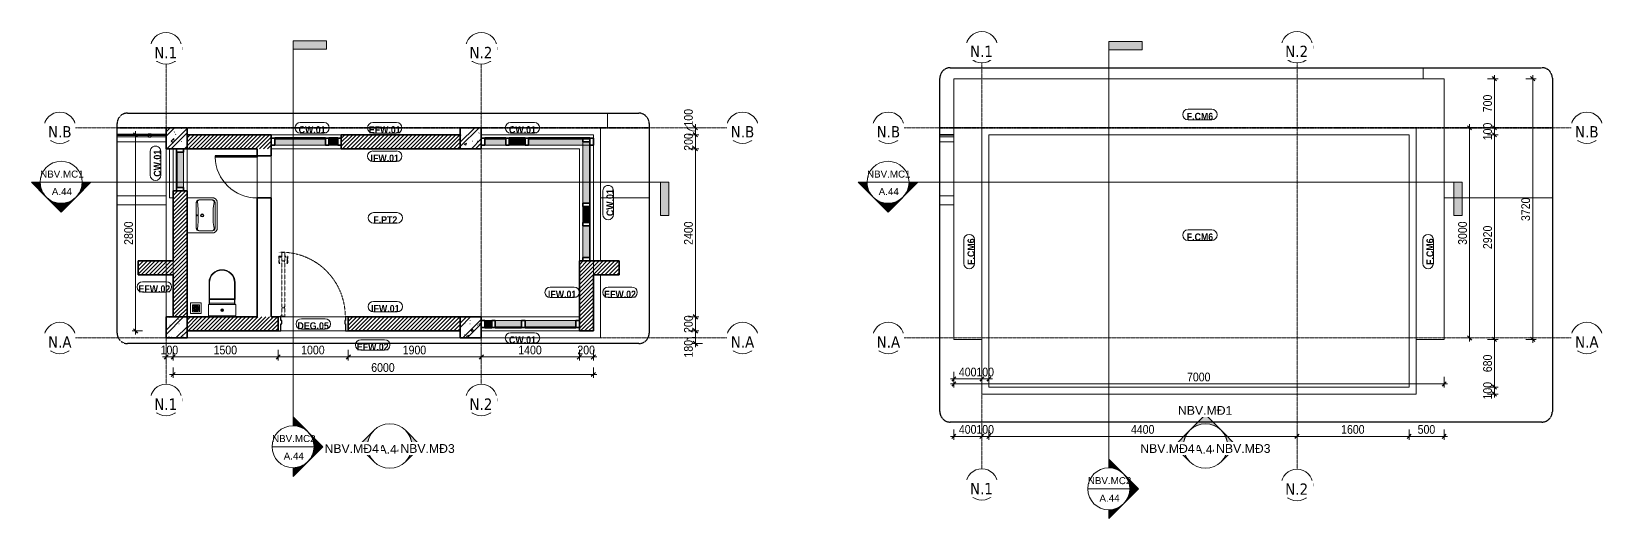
# Model space of a CAD drawing. Header units: millimetres. Extents: x 67230 to 175545, y -2320 to 85793.
# Drawn here: x 67230 to 89675, y 78841 to 85793 of the extents above.
import ezdxf

# ---------------------------------------------------------------- set-up
doc = ezdxf.new("R2010")
doc.units = ezdxf.units.MM
for name, pattern in [('Dash - Tight', [4.5, 3, -1.5]), ('Dash Dot 3_16_', [7.9375, 4.7625, -1.5875, 0, -1.5875]), ('Double dash', [41.999998, 12, -6, 6, -6, 6, -6]), ('Grid Line', [22.225, 12.7, -3.175, 3.175, -3.175]), ('Hidden', [7.14375, 4.7625, -2.38125])]:
    doc.linetypes.add(name, pattern=pattern)
for name, color, linetype, lineweight in [('A-ANNO-DIMS', 211, 'Continuous', 9), ('A-ANNO-DIMS-50', 211, 'Continuous', 9), ('A-ANNO-NOTE', 131, 'Continuous', 9), ('A-DETL-GENF-1', 92, 'Dash - Tight', 18), ('A-DETL-GENF-2', 92, 'Hidden', 25), ('A-DOOR', 31, 'Continuous', 18), ('A-DOOR-1', 31, 'Continuous', 25), ('A-DOOR-IDEN', 31, 'Continuous', 9), ('A-FLOR', 192, 'Continuous', 18), ('A-FLOR-HRAL', 11, 'Continuous', 18), ('A-FLOR-HRAL-1', 11, 'Continuous', 25), ('A-GLAZ-CURT', 52, 'Continuous', 18), ('A-GLAZ-CURT-1', 52, 'Continuous', 25), ('A-GLAZ-CWMG', 51, 'Continuous', 18), ('A-GLAZ-CWMG-1', 51, 'Continuous', 35), ('A-WALL', 113, 'Continuous', 18), ('A-WALL-1', 9, 'Continuous', 18), ('A-WALL-2', 113, 'Continuous', 35), ('A-WALL-PATT-1', 111, 'Continuous', 18), ('C-PROP-LINE', 91, 'Double dash', 35), ('G-ANNO-SYMB', 111, 'Continuous', 9), ('G-ANNO-SYMB-1', 111, 'Dash Dot 3_16_', 18), ('M-EQPM', 50, 'Continuous', 18), ('P-SANR-FIXT', 6, 'Continuous', 18), ('S-COLS', 52, 'Continuous', 18), ('S-COLS-1', 9, 'Continuous', 18), ('S-COLS-2', 52, 'Continuous', 35), ('S-GRID-1', 1, 'Grid Line', 9), ('S-GRID-IDEN', 1, 'Continuous', 9)]:
    doc.layers.add(name, color=color, linetype=linetype, lineweight=lineweight)
doc.styles.add('Arial', font='arial.ttf', dxfattribs={"height": 125})
doc.styles.add('Arial_1', font='arial.ttf', dxfattribs={"height": 100})
doc.styles.add('Arial_B', font='arialbd.ttf', dxfattribs={"width": 0.9, "height": 100})
doc.styles.add('Tahoma_B', font='tahomabd.ttf', dxfattribs={"height": 162.5})
doc.styles.add('UTM Avo', font='', dxfattribs={"width": 0.9, "height": 125})
doc.styles.get('UTM Avo').set_extended_font_data('UTM Avo')
doc.dimstyles.new('1_Dim_chi_tiet_2_5', dxfattribs={"dimscale": 304.8, "dimtxt": 124.912619, "dimasz": 0.19685, "dimexe": 0.164042, "dimexo": 0.0625, "dimgap": 0.016404, "dimtad": 1, "dimdec": 0, "dimrnd": 5, "dimzin": 0, "dimdsep": 46, "dimtxsty": 'UTM Avo', "dimblk1": 'OBLIQUE', "dimblk2": 'OBLIQUE', "dimsah": 1, "dimcen": 0.09, "dimdle": 0.164042, "dimazin": 0, "dimtfac": 1, "dimtdec": 4, "dimtix": 1, "dimtmove": 1, "dimatfit": 3, "dimfxl": 0.328084, "dimfxlon": 1, "dimtvp": 1, "dimtolj": 1, "dimtzin": 0, "dimarcsym": 2})
doc.dimstyles.new('1_Dim_chi_tiet_2_5_1', dxfattribs={"dimscale": 304.8, "dimtxt": 124.912619, "dimasz": 0.19685, "dimexe": 0.164042, "dimexo": 0.0625, "dimgap": 0.016404, "dimtad": 1, "dimdec": 0, "dimrnd": 5, "dimzin": 0, "dimdsep": 46, "dimtxsty": 'UTM Avo', "dimblk1": 'OBLIQUE', "dimblk2": 'OBLIQUE', "dimsah": 1, "dimcen": 0.09, "dimdle": 0.164042, "dimazin": 0, "dimtfac": 1, "dimtdec": 4, "dimtix": 1, "dimtmove": 0, "dimatfit": 3, "dimfxl": 0.328084, "dimfxlon": 1, "dimtvp": 1, "dimtolj": 1, "dimtzin": 0, "dimarcsym": 2})
pattern_1 = [(50, (-69302.56, -84268.23), (364.3679, -31.8783), [38.1, -419.1]), (355, (-69302.56, -84268.23), (-70.4859, 382.1133), [30.48, -335.28]), (100.451, (-69272.2, -84270.9), (293.885, 350.2334), [32.38, -356.18]), (46.184, (-69302.56, -84166.63), (542.1585, -84.0858), [57.15, -628.65]), (96.636, (-69257.4, -84173.63), (474.805, 494.8554), [48.57, -534.27]), (351.184, (-69302.56, -84166.6), (474.8102, 494.85), [45.72, -502.92]), (21, (-69251.76, -84192.03), (303.2285, -204.5305), [38.1, -419.1]), (326, (-69251.76, -84192.03), (123.6039, 368.376), [30.48, -335.28]), (71.451, (-69226.5, -84209.07), (426.8341, 163.8427), [32.38, -356.18]), (37.5, (-69302.56, -84268.23), (6.17665, 169.11015), [3.353, -327.863, 3.353, -337.007, -336.55]), (37.5, (-69302.56, -84268.23), (6.17665, 169.11015), [-671.576, 3.353, -333.197]), (7.5, (-69302.56, -84268.23), (133.63888, 200.3615), [3.353, -190.703, 3.353, -320.243, -128.27]), (7.5, (-69302.56, -84268.23), (133.63888, 200.3615), [-517.652, 3.353, -124.917]), (327.5, (-69415.85, -84268.23), (271.18182, -11.45836), [3.353, -123.647, 3.353, -918.667]), (327.5, (-69415.85, -84268.23), (271.18182, -11.45836), [-130.353, -392.887, 3.353, -522.427]), (317.5, (-69466.65, -84268.23), (296.2585, 50.85285), [3.353, -161.747, 3.353, -633.171]), (317.5, (-69466.65, -84268.23), (296.2585, 50.85285), [-168.453, -259.791, 3.353, -370.027]), (45, (-69302.56, -84268.23), (-125.7236, 125.7236), []), (45, (-69302.56, -84077.73), (-125.7236, 125.7236), [])]
pattern_2 = [(50, (-69302.56, -81568.23), (364.3679, -31.8783), [38.1, -419.1]), (355, (-69302.56, -81568.23), (-70.4859, 382.1133), [30.48, -335.28]), (100.451, (-69272.2, -81570.9), (293.885, 350.2334), [32.38, -356.18]), (46.184, (-69302.56, -81466.63), (542.1585, -84.0858), [57.15, -628.65]), (96.636, (-69257.4, -81473.63), (474.805, 494.8554), [48.57, -534.27]), (351.184, (-69302.56, -81466.6), (474.8102, 494.85), [45.72, -502.92]), (21, (-69251.76, -81492.03), (303.2285, -204.5305), [38.1, -419.1]), (326, (-69251.76, -81492.03), (123.6039, 368.376), [30.48, -335.28]), (71.451, (-69226.5, -81509.07), (426.8341, 163.8427), [32.38, -356.18]), (37.5, (-69302.56, -81568.23), (6.17665, 169.11015), [3.353, -327.863, 3.353, -337.007, -336.55]), (37.5, (-69302.56, -81568.23), (6.17665, 169.11015), [-671.576, 3.353, -333.197]), (7.5, (-69302.56, -81568.23), (133.63888, 200.3615), [3.353, -190.703, 3.353, -320.243, -128.27]), (7.5, (-69302.56, -81568.23), (133.63888, 200.3615), [-517.652, 3.353, -124.917]), (327.5, (-69415.85, -81568.23), (271.18182, -11.45836), [3.353, -123.647, 3.353, -918.667]), (327.5, (-69415.85, -81568.23), (271.18182, -11.45836), [-130.353, -392.887, 3.353, -522.427]), (317.5, (-69466.65, -81568.23), (296.2585, 50.85285), [3.353, -161.747, 3.353, -633.171]), (317.5, (-69466.65, -81568.23), (296.2585, 50.85285), [-168.453, -259.791, 3.353, -370.027]), (45, (-69302.56, -81568.23), (-125.7236, 125.7236), []), (45, (-69302.56, -81377.73), (-125.7236, 125.7236), [])]
pattern_3 = [(50, (-73502.56, -84268.23), (364.3679, -31.8783), [38.1, -419.1]), (355, (-73502.56, -84268.23), (-70.4859, 382.1133), [30.48, -335.28]), (100.451, (-73472.2, -84270.9), (293.885, 350.2334), [32.38, -356.18]), (46.184, (-73502.56, -84166.63), (542.1585, -84.0858), [57.15, -628.65]), (96.636, (-73457.4, -84173.63), (474.805, 494.8554), [48.57, -534.27]), (351.184, (-73502.56, -84166.6), (474.8102, 494.85), [45.72, -502.92]), (21, (-73451.76, -84192.03), (303.2285, -204.5305), [38.1, -419.1]), (326, (-73451.76, -84192.03), (123.6039, 368.376), [30.48, -335.28]), (71.451, (-73426.5, -84209.07), (426.8341, 163.8427), [32.38, -356.18]), (37.5, (-73502.56, -84268.23), (6.17665, 169.11015), [3.353, -327.863, 3.353, -337.007, -336.55]), (37.5, (-73502.56, -84268.23), (6.17665, 169.11015), [-671.576, 3.353, -333.197]), (7.5, (-73502.56, -84268.23), (133.63888, 200.3615), [3.353, -190.703, 3.353, -320.243, -128.27]), (7.5, (-73502.56, -84268.23), (133.63888, 200.3615), [-517.652, 3.353, -124.917]), (327.5, (-73615.85, -84268.23), (271.18182, -11.45836), [3.353, -123.647, 3.353, -918.667]), (327.5, (-73615.85, -84268.23), (271.18182, -11.45836), [-130.353, -392.887, 3.353, -522.427]), (317.5, (-73666.65, -84268.23), (296.2585, 50.85285), [3.353, -161.747, 3.353, -633.171]), (317.5, (-73666.65, -84268.23), (296.2585, 50.85285), [-168.453, -259.791, 3.353, -370.027]), (45, (-73502.56, -84268.23), (-125.72359, 125.72359), []), (45, (-73502.56, -84077.73), (-125.72359, 125.72359), [])]
pattern_4 = [(50, (-73502.56, -81568.23), (364.3679, -31.8783), [38.1, -419.1]), (355, (-73502.56, -81568.23), (-70.4859, 382.1133), [30.48, -335.28]), (100.451, (-73472.2, -81570.9), (293.885, 350.2334), [32.38, -356.18]), (46.184, (-73502.56, -81466.63), (542.1585, -84.0858), [57.15, -628.65]), (96.636, (-73457.4, -81473.63), (474.805, 494.8554), [48.57, -534.27]), (351.184, (-73502.56, -81466.6), (474.8102, 494.85), [45.72, -502.92]), (21, (-73451.76, -81492.03), (303.2285, -204.5305), [38.1, -419.1]), (326, (-73451.76, -81492.03), (123.6039, 368.376), [30.48, -335.28]), (71.451, (-73426.5, -81509.07), (426.8341, 163.8427), [32.38, -356.18]), (37.5, (-73502.56, -81568.23), (6.17665, 169.11015), [3.353, -327.863, 3.353, -337.007, -336.55]), (37.5, (-73502.56, -81568.23), (6.17665, 169.11015), [-671.576, 3.353, -333.197]), (7.5, (-73502.56, -81568.23), (133.63888, 200.3615), [3.353, -190.703, 3.353, -320.243, -128.27]), (7.5, (-73502.56, -81568.23), (133.63888, 200.3615), [-517.652, 3.353, -124.917]), (327.5, (-73615.85, -81568.23), (271.18182, -11.45836), [3.353, -123.647, 3.353, -918.667]), (327.5, (-73615.85, -81568.23), (271.18182, -11.45836), [-130.353, -392.887, 3.353, -522.427]), (317.5, (-73666.65, -81568.23), (296.2585, 50.85285), [3.353, -161.747, 3.353, -633.171]), (317.5, (-73666.65, -81568.23), (296.2585, 50.85285), [-168.453, -259.791, 3.353, -370.027]), (45, (-73502.56, -81568.23), (-125.7236, 125.7236), []), (45, (-73502.56, -81377.73), (-125.7236, 125.7236), [])]
pattern_5 = [(45, (0, 0), (-28.284271, 28.284271), [])]

msp = doc.modelspace()

# ---------------------------------------------------------------- texts
at = {"layer": 'A-ANNO-NOTE', "char_height": 100, "attachment_point": 5, "line_spacing_factor": 0.936439, "style": 'Arial_B'}
for s, insert, width in [('\\pt2.25,4.5,6.75,9,11.25,13.5,15.75,18,20.25,22.5,24.75,27,29.25,31.5,33.75,36,38.25,40.5,42.75,45,47.25,49.5,51.75,54,56.25,58.5,60.75,63,65.25,67.5,69.75,72;F.CM6', (83912.5, 84580.7), 390.15), ('\\pt2.25,4.5,6.75,9,11.25,13.5,15.75,18,20.25,22.5,24.75,27,29.25,31.5,33.75,36,38.25,40.5,42.75,45,47.25,49.5,51.75,54,56.25,58.5,60.75,63,65.25,67.5,69.75,72;CW.01', (71237, 84390.4), 390.15), ('\\pt2.25,4.5,6.75,9,11.25,13.5,15.75,18,20.25,22.5,24.75,27,29.25,31.5,33.75,36,38.25,40.5,42.75,45,47.25,49.5,51.75,54,56.25,58.5,60.75,63,65.25,67.5,69.75,72;EFW.01', (72274.1, 84390.4), 461.25), ('\\pt2.25,4.5,6.75,9,11.25,13.5,15.75,18,20.25,22.5,24.75,27,29.25,31.5,33.75,36,38.25,40.5,42.75,45,47.25,49.5,51.75,54,56.25,58.5,60.75,63,65.25,67.5,69.75,72;CW.01', (74240.3, 84390.4), 390.15), ('\\pt2.25,4.5,6.75,9,11.25,13.5,15.75,18,20.25,22.5,24.75,27,29.25,31.5,33.75,36,38.25,40.5,42.75,45,47.25,49.5,51.75,54,56.25,58.5,60.75,63,65.25,67.5,69.75,72;IFW.01', (72273.9, 83984.4), 410.85), ('\\pt2.25,4.5,6.75,9,11.25,13.5,15.75,18,20.25,22.5,24.75,27,29.25,31.5,33.75,36,38.25,40.5,42.75,45,47.25,49.5,51.75,54,56.25,58.5,60.75,63,65.25,67.5,69.75,72;F.PT2', (72282.4, 83104.7), 354.15), ('\\pt2.25,4.5,6.75,9,11.25,13.5,15.75,18,20.25,22.5,24.75,27,29.25,31.5,33.75,36,38.25,40.5,42.75,45,47.25,49.5,51.75,54,56.25,58.5,60.75,63,65.25,67.5,69.75,72;F.CM6', (83912.5, 82858.7), 390.15), ('\\pt2.25,4.5,6.75,9,11.25,13.5,15.75,18,20.25,22.5,24.75,27,29.25,31.5,33.75,36,38.25,40.5,42.75,45,47.25,49.5,51.75,54,56.25,58.5,60.75,63,65.25,67.5,69.75,72;EFW.02', (68985.1, 82118.4), 461.25), ('\\pt2.25,4.5,6.75,9,11.25,13.5,15.75,18,20.25,22.5,24.75,27,29.25,31.5,33.75,36,38.25,40.5,42.75,45,47.25,49.5,51.75,54,56.25,58.5,60.75,63,65.25,67.5,69.75,72;IFW.01', (74806.7, 82042.2), 410.85), ('\\pt2.25,4.5,6.75,9,11.25,13.5,15.75,18,20.25,22.5,24.75,27,29.25,31.5,33.75,36,38.25,40.5,42.75,45,47.25,49.5,51.75,54,56.25,58.5,60.75,63,65.25,67.5,69.75,72;EFW.02', (75633.3, 82042.2), 461.25), ('\\pt2.25,4.5,6.75,9,11.25,13.5,15.75,18,20.25,22.5,24.75,27,29.25,31.5,33.75,36,38.25,40.5,42.75,45,47.25,49.5,51.75,54,56.25,58.5,60.75,63,65.25,67.5,69.75,72;IFW.01', (72282.1, 81838), 410.85), ('\\pt2.25,4.5,6.75,9,11.25,13.5,15.75,18,20.25,22.5,24.75,27,29.25,31.5,33.75,36,38.25,40.5,42.75,45,47.25,49.5,51.75,54,56.25,58.5,60.75,63,65.25,67.5,69.75,72;EFW.02', (72102.4, 81290.5), 461.25), ('\\pt2.25,4.5,6.75,9,11.25,13.5,15.75,18,20.25,22.5,24.75,27,29.25,31.5,33.75,36,38.25,40.5,42.75,45,47.25,49.5,51.75,54,56.25,58.5,60.75,63,65.25,67.5,69.75,72;CW.01', (74240.3, 81390.4), 390.15)]:
    msp.add_mtext(s, dxfattribs=dict(at, insert=insert, width=width))
at = {"layer": 'A-ANNO-NOTE', "char_height": 100, "width": 390.15, "attachment_point": 5, "rotation": 90, "line_spacing_factor": 0.936439, "style": 'Arial_B'}
for s, insert in [('\\pt2.25,4.5,6.75,9,11.25,13.5,15.75,18,20.25,22.5,24.75,27,29.25,31.5,33.75,36,38.25,40.5,42.75,45,47.25,49.5,51.75,54,56.25,58.5,60.75,63,65.25,67.5,69.75,72;CW.01', (69027.9, 83911.8)), ('\\pt2.25,4.5,6.75,9,11.25,13.5,15.75,18,20.25,22.5,24.75,27,29.25,31.5,33.75,36,38.25,40.5,42.75,45,47.25,49.5,51.75,54,56.25,58.5,60.75,63,65.25,67.5,69.75,72;CW.01', (75490.7, 83349.9)), ('\\pt2.25,4.5,6.75,9,11.25,13.5,15.75,18,20.25,22.5,24.75,27,29.25,31.5,33.75,36,38.25,40.5,42.75,45,47.25,49.5,51.75,54,56.25,58.5,60.75,63,65.25,67.5,69.75,72;F.CM6', (80644.9, 82650.5)), ('\\pt2.25,4.5,6.75,9,11.25,13.5,15.75,18,20.25,22.5,24.75,27,29.25,31.5,33.75,36,38.25,40.5,42.75,45,47.25,49.5,51.75,54,56.25,58.5,60.75,63,65.25,67.5,69.75,72;F.CM6', (87197, 82650.5))]:
    msp.add_mtext(s, dxfattribs=dict(at, insert=insert))
at = {"layer": 'A-DOOR-IDEN', "insert": (71251.6, 81591.5), "char_height": 100, "width": 458.55, "attachment_point": 5, "line_spacing_factor": 0.936439, "style": 'Arial_B'}
msp.add_mtext('\\pt2.25,4.5,6.75,9,11.25,13.5,15.75,18,20.25,22.5,24.75,27,29.25,31.5,33.75,36,38.25,40.5,42.75,45,47.25,49.5,51.75,54,56.25,58.5,60.75,63,65.25,67.5,69.75,72;DEG.05', dxfattribs=at)
at = {"layer": 'G-ANNO-SYMB', "char_height": 100, "attachment_point": 5, "line_spacing_factor": 0.936439, "style": 'Arial_1'}
for s, insert, width in [('\\pt635,1270,1905,2540,3175,3810,4445,5080,5715,6350,6985,7620,8255,8890,9525,10160,10795,11430,12065,12700,13335,13970,14605,15240,15875,16510,17145,17780,18415,19050,19685,20320;NBV.MC1', (67665.1, 83756.6), 635), ('\\pt635,1270,1905,2540,3175,3810,4445,5080,5715,6350,6985,7620,8255,8890,9525,10160,10795,11430,12065,12700,13335,13970,14605,15240,15875,16510,17145,17780,18415,19050,19685,20320;NBV.MC1', (79470.1, 83756.6), 635), ('\\pt635,1270,1905,2540,3175,3810,4445,5080,5715,6350,6985,7620,8255,8890,9525,10160,10795,11430,12065,12700,13335,13970,14605,15240,15875,16510,17145,17780,18415,19050,19685,20320;A.44', (67664.9, 83507.2), 297.5), ('\\pt635,1270,1905,2540,3175,3810,4445,5080,5715,6350,6985,7620,8255,8890,9525,10160,10795,11430,12065,12700,13335,13970,14605,15240,15875,16510,17145,17780,18415,19050,19685,20320;A.44', (79469.9, 83507.2), 297.5), ('\\pt635,1270,1905,2540,3175,3810,4445,5080,5715,6350,6985,7620,8255,8890,9525,10160,10795,11430,12065,12700,13335,13970,14605,15240,15875,16510,17145,17780,18415,19050,19685,20320;A.44', (70975.6, 79732.8), 297.5), ('\\pt635,1270,1905,2540,3175,3810,4445,5080,5715,6350,6985,7620,8255,8890,9525,10160,10795,11430,12065,12700,13335,13970,14605,15240,15875,16510,17145,17780,18415,19050,19685,20320;NBV.MC2', (82622.2, 79381.2), 635), ('\\pt635,1270,1905,2540,3175,3810,4445,5080,5715,6350,6985,7620,8255,8890,9525,10160,10795,11430,12065,12700,13335,13970,14605,15240,15875,16510,17145,17780,18415,19050,19685,20320;A.44', (82621.9, 79131.7), 297.5)]:
    msp.add_mtext(s, dxfattribs=dict(at, insert=insert, width=width))

# ---------------------------------------------------------------- blocks, each defined once
blk = doc.blocks.new('M_Concrete-Rectangular-Column2 - 300x300-2035845-TKCS_NHÀ BẢO VỆ - MẶT BẰNG COTE _1_000')
at = {"layer": 'S-COLS-1'}
h = blk.add_hatch(dxfattribs=at)
h.set_pattern_fill('FP_1', color=256, style=0, pattern_type=2)
h.set_pattern_definition(pattern_1)
h.paths.add_polyline_path([(-150, -150), (150, -150), (150, 150), (-150, 150)])
h = blk.add_hatch(dxfattribs=at)
h.set_pattern_fill('FP_1', color=256, style=0, pattern_type=2)
h.set_pattern_definition(pattern_1)
h.paths.add_polyline_path([(-150, -150), (150, -150), (150, 150), (-150, 150)])
at = {"layer": 'S-COLS-2'}
for p, q in [((150, 150), (-150, 150)), ((-150, 150), (-150, -150)), ((150, -150), (150, 150)), ((-150, -150), (150, -150))]:
    blk.add_line(p, q, dxfattribs=at)
blk = doc.blocks.new('M_Concrete-Rectangular-Column2 - 300x300-V1-TKCS_NHÀ BẢO VỆ - MẶT BẰNG COTE _1_000')
at = {"layer": 'S-COLS-1'}
h = blk.add_hatch(dxfattribs=at)
h.set_pattern_fill('FP_2', color=256, style=0, pattern_type=2)
h.set_pattern_definition(pattern_2)
h.paths.add_polyline_path([(150, -150), (150, 150), (-150, 150), (-150, -150), (58, -150)])
h = blk.add_hatch(dxfattribs=at)
h.set_pattern_fill('FP_2', color=256, style=0, pattern_type=2)
h.set_pattern_definition(pattern_2)
h.paths.add_polyline_path([(150, -150), (150, 150), (-150, 150), (-150, -150), (58, -150)])
at = {"layer": 'S-COLS-2'}
for p, q in [((150, 150), (-150, 150)), ((-150, 150), (-150, -150)), ((150, -150), (150, 150)), ((-150, -150), (150, -150))]:
    blk.add_line(p, q, dxfattribs=at)
blk = doc.blocks.new('M_Concrete-Rectangular-Column2 - 300x300-V2-TKCS_NHÀ BẢO VỆ - MẶT BẰNG COTE _1_000')
at = {"layer": 'S-COLS-1'}
h = blk.add_hatch(dxfattribs=at)
h.set_pattern_fill('FP_3', color=256, style=0, pattern_type=2)
h.set_pattern_definition(pattern_3)
h.paths.add_polyline_path([(150, -150), (150, 150), (-150, 150), (-150, -150)])
h = blk.add_hatch(dxfattribs=at)
h.set_pattern_fill('FP_3', color=256, style=0, pattern_type=2)
h.set_pattern_definition(pattern_3)
h.paths.add_polyline_path([(150, -150), (150, 150), (-150, 150), (-150, -150)])
at = {"layer": 'S-COLS-2'}
for p, q in [((150, 150), (-150, 150)), ((-150, 150), (-150, -150)), ((150, -150), (150, 150)), ((-150, -150), (150, -150))]:
    blk.add_line(p, q, dxfattribs=at)
blk = doc.blocks.new('M_Concrete-Rectangular-Column2 - 300x300-V3-TKCS_NHÀ BẢO VỆ - MẶT BẰNG COTE _1_000')
at = {"layer": 'S-COLS-1'}
h = blk.add_hatch(dxfattribs=at)
h.set_pattern_fill('FP_4', color=256, style=0, pattern_type=2)
h.set_pattern_definition(pattern_4)
h.paths.add_polyline_path([(150, -150), (150, 150), (-150, 150), (-150, -150)])
h = blk.add_hatch(dxfattribs=at)
h.set_pattern_fill('FP_4', color=256, style=0, pattern_type=2)
h.set_pattern_definition(pattern_4)
h.paths.add_polyline_path([(150, -150), (150, 150), (-150, 150), (-150, -150)])
at = {"layer": 'S-COLS-2'}
for p, q in [((150, 150), (-150, 150)), ((-150, 150), (-150, -150)), ((150, -150), (150, 150)), ((-150, -150), (150, -150))]:
    blk.add_line(p, q, dxfattribs=at)
blk = doc.blocks.new('System Panel - Glazed-2035462-TKCS_NHÀ BẢO VỆ - MẶT BẰNG COTE _1_000')
at = {"layer": 'A-GLAZ-CURT-1'}
for p, q in [((362.5, 6), (-362.5, 6)), ((-362.5, 6), (-362.5, -6)), ((362.5, -6), (362.5, 6)), ((-362.5, -6), (362.5, -6))]:
    blk.add_line(p, q, dxfattribs=at)
blk = doc.blocks.new('Rectangular Mullion - 50 x 100mm-2023109-TKCS_NHÀ BẢO VỆ - MẶT BẰNG COTE _1_000')
at = {"layer": 'A-GLAZ-CWMG'}
blk.add_hatch(color=256, dxfattribs=at).paths.add_polyline_path([(71428, 84168), (71428, 84262), (70703, 84262), (70703, 84168)])
blk.add_line((71428, 84168), (70703, 84168), dxfattribs=at)
blk = doc.blocks.new('Rectangular Mullion - 50 x 100mm-2035463-TKCS_NHÀ BẢO VỆ - MẶT BẰNG COTE _1_000')
at = {"layer": 'A-GLAZ-CWMG-1'}
for p, q in [((-50, 100), (0, 100)), ((-50, 0), (-50, 100)), ((0, 0), (-50, 0)), ((0, 100), (0, 0))]:
    blk.add_line(p, q, dxfattribs=at)
blk = doc.blocks.new('Rectangular Mullion - 50 x 100mm-2035464-TKCS_NHÀ BẢO VỆ - MẶT BẰNG COTE _1_000')
at = {"layer": 'A-GLAZ-CWMG-1'}
for p, q in [((0, 100), (-50, 100)), ((-50, 100), (-50, 0)), ((-50, 0), (0, 0)), ((0, 0), (0, 100))]:
    blk.add_line(p, q, dxfattribs=at)
blk = doc.blocks.new('System Panel - Glazed-4717077-TKCS_NHÀ BẢO VỆ - MẶT BẰNG COTE _1_000')
at = {"layer": 'A-GLAZ-CURT-1'}
for p, q in [((250, 6), (-250, 6)), ((-250, 6), (-250, -6)), ((250, -6), (250, 6)), ((-250, -6), (250, -6))]:
    blk.add_line(p, q, dxfattribs=at)
blk = doc.blocks.new('Rectangular Mullion - 50 x 100mm-4717076-TKCS_NHÀ BẢO VỆ - MẶT BẰNG COTE _1_000')
at = {"layer": 'A-GLAZ-CWMG'}
blk.add_hatch(color=256, dxfattribs=at).paths.add_polyline_path([(69403, 83568), (69403, 84068), (69309, 84068), (69309, 83568), (69361, 83568)])
blk.add_line((69403, 83568), (69403, 84068), dxfattribs=at)
blk = doc.blocks.new('Rectangular Mullion - 50 x 100mm-2035485-TKCS_NHÀ BẢO VỆ - MẶT BẰNG COTE _1_000')
at = {"layer": 'A-GLAZ-CWMG-1'}
for p, q in [((-50, 0), (0, 0)), ((-50, -100), (-50, 0)), ((0, 0), (0, -100)), ((0, -100), (-50, -100))]:
    blk.add_line(p, q, dxfattribs=at)
blk = doc.blocks.new('Rectangular Mullion - 50 x 100mm-2035486-TKCS_NHÀ BẢO VỆ - MẶT BẰNG COTE _1_000')
at = {"layer": 'A-GLAZ-CWMG-1'}
for p, q in [((0, 0), (-50, 0)), ((-50, 0), (-50, -100)), ((-50, -100), (0, -100))]:
    blk.add_line(p, q, dxfattribs=at)
blk = doc.blocks.new('System Panel - Glazed-4739252-TKCS_NHÀ BẢO VỆ - MẶT BẰNG COTE _1_000')
at = {"layer": 'A-GLAZ-CURT-1'}
for p, q in [((437.5, 6), (-437.5, 6)), ((-437.5, 6), (-437.5, -6)), ((437.5, -6), (437.5, 6)), ((-437.5, -6), (437.5, -6))]:
    blk.add_line(p, q, dxfattribs=at)
blk = doc.blocks.new('Rectangular Mullion - 50 x 100mm-4739249-TKCS_NHÀ BẢO VỆ - MẶT BẰNG COTE _1_000')
at = {"layer": 'A-GLAZ-CWMG'}
blk.add_hatch(color=256, dxfattribs=at).paths.add_polyline_path([(75197, 84168), (75197, 84218), (75103, 84218), (75103, 84262), (74328, 84262), (74328, 84168), (75103, 84168)])
blk.add_line((74328, 84168), (75197, 84168), dxfattribs=at)
blk = doc.blocks.new('Rectangular Mullion - 50 x 100mm-2035505-TKCS_NHÀ BẢO VỆ - MẶT BẰNG COTE _1_000')
at = {"layer": 'A-GLAZ-CWMG-1'}
for p, q in [((-50, 0), (0, 0)), ((-50, -100), (-50, 0)), ((0, -100), (-50, -100))]:
    blk.add_line(p, q, dxfattribs=at)
blk = doc.blocks.new('Rectangular Mullion - 50 x 100mm-2035506-TKCS_NHÀ BẢO VỆ - MẶT BẰNG COTE _1_000')
at = {"layer": 'A-GLAZ-CWMG-1'}
for p, q in [((0, 0), (-50, 0)), ((-50, 0), (-50, -100)), ((0, -100), (0, 0)), ((-50, -100), (0, -100))]:
    blk.add_line(p, q, dxfattribs=at)
blk = doc.blocks.new('DOOR_CW_01 CANH MO-PANEL KINH - DIG_05-1000x2200-CỬA NHÔM KÍNH-2022776-TKCS_NHÀ BẢO VỆ - MẶT BẰNG COTE _1_000')
at = {"layer": 'A-DETL-GENF-1'}
for p, q in [((-492, 887), (-492, 966)), ((-449, 970), (-488, 970)), ((-484, 950), (-484, 887)), ((-449, 954), (-480, 954)), ((-449, 982), (-447, 982)), ((-449, 942), (-449, 982)), ((-447, 942), (-449, 942)), ((-447, 1022), (-407, 1022)), ((-447, 902), (-447, 1022)), ((-447, 942), (-447, 982)), ((-407, 902), (-447, 902)), ((-413, 902), (-441, 902)), ((-441, 902), (-441, 888)), ((-413, 888), (-413, 902)), ((-407, 1022), (-407, 902)), ((-407, 942), (-407, 982)), ((-405, 982), (-407, 982)), ((-407, 942), (-405, 942)), ((-405, 942), (-405, 982)), ((-405, 970), (-366, 970)), ((-405, 954), (-374, 954)), ((-370, 950), (-370, 887)), ((-362, 887), (-362, 966)), ((-484, 861), (-477, 866)), ((-447, 888), (-441, 888)), ((-447, 888), (-447, 246)), ((-407, 888), (-413, 888)), ((-407, 246), (-407, 888)), ((-370, 861), (-377, 866)), ((-447, 246), (-441, 246)), ((-407, 232), (-447, 232)), ((-447, 232), (-447, 112)), ((-441, 246), (-441, 232)), ((-441, 232), (-413, 232)), ((-407, 246), (-413, 246)), ((-413, 232), (-413, 246)), ((-407, 112), (-407, 232)), ((-447, 112), (-407, 112))]:
    blk.add_line(p, q, dxfattribs=at)
blk.add_circle((-457, 110), 10, dxfattribs=at)
for centre, radius, start, end in [((-488, 966), 4, 90, 180), ((-457, 110), 914, 360, 92), ((-480, 950), 4, 90, 180), ((-374, 950), 4, 360, 90), ((-366, 966), 4, 0, 90), ((-447, 887), 45, 180, 215), ((-447, 887), 37, 180, 215), ((-407, 887), 37, 325, 0), ((-407, 887), 45, 325, 0)]:
    blk.add_arc(centre, radius, start, end, dxfattribs=at)
at = {"layer": 'A-DOOR'}
blk.add_line((-457, 100), (-432, 100), dxfattribs=at)
at = {"layer": 'A-DOOR-1'}
for p, q in [((-460, 100), (-500, 100)), ((-460, 50), (-460, 100)), ((-450, 50), (-460, 50)), ((-460, -100), (-460, 0)), ((-460, 0), (-450, 0)), ((-450, 0), (-450, 50)), ((460, 50), (450, 50)), ((450, 50), (450, 0)), ((450, 0), (460, 0)), ((500, 100), (460, 100)), ((460, 100), (460, 50)), ((460, 0), (460, -100)), ((-500, -100), (-460, -100)), ((460, -100), (500, -100))]:
    blk.add_line(p, q, dxfattribs=at)
blk = doc.blocks.new('System Panel - Glazed-4738996-TKCS_NHÀ BẢO VỆ - MẶT BẰNG COTE _1_000')
at = {"layer": 'A-GLAZ-CURT-1'}
for p, q in [((437.5, 6), (-437.5, 6)), ((-437.5, 6), (-437.5, -6)), ((437.5, -6), (437.5, 6)), ((-437.5, -6), (437.5, -6))]:
    blk.add_line(p, q, dxfattribs=at)
blk = doc.blocks.new('Rectangular Mullion - 50 x 100mm-4738991-TKCS_NHÀ BẢO VỆ - MẶT BẰNG COTE _1_000')
at = {"layer": 'A-GLAZ-CWMG'}
blk.add_hatch(color=256, dxfattribs=at).paths.add_polyline_path([(75103, 83343), (75197, 83343), (75197, 84218), (75103, 84218)])
blk.add_line((75103, 83343), (75103, 84218), dxfattribs=at)
blk = doc.blocks.new('Rectangular Mullion - 50 x 100mm-2035525-TKCS_NHÀ BẢO VỆ - MẶT BẰNG COTE _1_000')
at = {"layer": 'A-GLAZ-CWMG-1'}
for p, q in [((-50, 100), (0, 100)), ((-50, 0), (-50, 100)), ((0, 0), (-50, 0)), ((0, 100), (0, 0))]:
    blk.add_line(p, q, dxfattribs=at)
blk = doc.blocks.new('Rectangular Mullion - 50 x 100mm-2035526-TKCS_NHÀ BẢO VỆ - MẶT BẰNG COTE _1_000')
at = {"layer": 'A-GLAZ-CWMG-1'}
for p, q in [((0, 100), (-50, 100)), ((-50, 100), (-50, 0)), ((-50, 0), (0, 0)), ((0, 0), (0, 100))]:
    blk.add_line(p, q, dxfattribs=at)
blk = doc.blocks.new('NBS_CLDPhysicalSecuritySystems_MtlMeshPnlFncngSym_CLDModsecSecurusS3_InfillPanel - NBS_CLDPhysicalSecuritySystems_MtlMeshPnlFncngSym_CLDModsecSecurusS2_InfillPanel-4716033-TKCS_NHÀ BẢO VỆ - MẶT BẰNG COTE _1_000')
at = {"layer": 'A-FLOR-HRAL'}
for p, q in [((218, 27), (0, 27)), ((700, 27), (250, 27))]:
    blk.add_line(p, q, dxfattribs=at)
at = {"layer": 'A-FLOR-HRAL-1'}
for p, q in [((700, 6), (0, 6)), ((214, 23), (214, 6)), ((250, 27), (218, 27)), ((254, 6), (254, 23)), ((0, -6), (700, -6)), ((214, -6), (214, -11)), ((214, -11), (254, -11)), ((254, -11), (254, -6))]:
    blk.add_line(p, q, dxfattribs=at)
for centre, start, end in [((218, 23), 90, 180), ((250, 23), 360, 90)]:
    blk.add_arc(centre, 4, start, end, dxfattribs=at)
blk = doc.blocks.new('Rectangular Mullion - 50 x 100mm-V4-TKCS_NHÀ BẢO VỆ - MẶT BẰNG COTE _1_000')
at = {"layer": 'A-GLAZ-CWMG-1'}
for p, q in [((-50, 100), (0, 100)), ((-50, 0), (-50, 100)), ((0, 0), (-50, 0))]:
    blk.add_line(p, q, dxfattribs=at)
blk = doc.blocks.new('System Panel - Glazed-4717080-TKCS_NHÀ BẢO VỆ - MẶT BẰNG COTE _1_000')
at = {"layer": 'A-GLAZ-CURT-1'}
for p, q in [((62.5, 6), (-62.5, 6)), ((-62.5, 6), (-62.5, -6)), ((62.5, -6), (62.5, 6)), ((-62.5, -6), (62.5, -6))]:
    blk.add_line(p, q, dxfattribs=at)
blk = doc.blocks.new('System Panel - Glazed-4739253-TKCS_NHÀ BẢO VỆ - MẶT BẰNG COTE _1_000')
at = {"layer": 'A-GLAZ-CURT-1'}
for p, q in [((113, 6), (-113, 6)), ((-113, 6), (-113, -6)), ((113, -6), (113, 6)), ((-113, -6), (113, -6))]:
    blk.add_line(p, q, dxfattribs=at)
blk = doc.blocks.new('System Panel - Glazed-4738997-TKCS_NHÀ BẢO VỆ - MẶT BẰNG COTE _1_000')
at = {"layer": 'A-GLAZ-CURT-1'}
for p, q in [((113, 6), (-113, 6)), ((-113, 6), (-113, -6)), ((113, -6), (113, 6)), ((-113, -6), (113, -6))]:
    blk.add_line(p, q, dxfattribs=at)
blk = doc.blocks.new('System Panel - Glazed-4709710-TKCS_NHÀ BẢO VỆ - MẶT BẰNG COTE _1_000')
at = {"layer": 'A-GLAZ-CURT-1'}
for p, q in [((188, 6), (-188, 6)), ((-188, 6), (-188, -6)), ((188, -6), (188, 6)), ((-188, -6), (188, -6))]:
    blk.add_line(p, q, dxfattribs=at)
blk = doc.blocks.new('Rectangular Mullion - 50 x 100mm-4717079-TKCS_NHÀ BẢO VỆ - MẶT BẰNG COTE _1_000')
at = {"layer": 'A-GLAZ-CWMG'}
blk.add_hatch(color=256, dxfattribs=at).paths.add_polyline_path([(71603, 84168), (71603, 84262), (71478, 84262), (71478, 84168)])
blk.add_line((71603, 84168), (71478, 84168), dxfattribs=at)
blk = doc.blocks.new('Rectangular Mullion - 50 x 100mm-2035461-TKCS_NHÀ BẢO VỆ - MẶT BẰNG COTE _1_000')
at = {"layer": 'A-GLAZ-CWMG-1'}
for p, q in [((-25, 100), (25, 100)), ((-25, 0), (-25, 100)), ((25, 0), (-25, 0)), ((25, 100), (25, 0))]:
    blk.add_line(p, q, dxfattribs=at)
blk = doc.blocks.new('Rectangular Mullion - 50 x 100mm-4739250-TKCS_NHÀ BẢO VỆ - MẶT BẰNG COTE _1_000')
at = {"layer": 'A-GLAZ-CWMG'}
blk.add_hatch(color=256, dxfattribs=at).paths.add_polyline_path([(74278, 84168), (74278, 84262), (74053, 84262), (74053, 84168)])
blk.add_line((74053, 84168), (74278, 84168), dxfattribs=at)
blk = doc.blocks.new('Rectangular Mullion - 50 x 100mm-2035483-TKCS_NHÀ BẢO VỆ - MẶT BẰNG COTE _1_000')
at = {"layer": 'A-GLAZ-CWMG-1'}
for p, q in [((-25, 0), (25, 0)), ((-25, -100), (-25, 0)), ((25, 0), (25, -100)), ((25, -100), (-25, -100))]:
    blk.add_line(p, q, dxfattribs=at)
blk = doc.blocks.new('Rectangular Mullion - 50 x 100mm-4738993-TKCS_NHÀ BẢO VỆ - MẶT BẰNG COTE _1_000')
at = {"layer": 'A-GLAZ-CWMG'}
blk.add_hatch(color=256, dxfattribs=at).paths.add_polyline_path([(75103, 83068), (75197, 83068), (75197, 83293), (75103, 83293)])
blk.add_line((75103, 83068), (75103, 83293), dxfattribs=at)
blk = doc.blocks.new('Rectangular Mullion - 50 x 100mm-4709698-TKCS_NHÀ BẢO VỆ - MẶT BẰNG COTE _1_000')
at = {"layer": 'A-GLAZ-CWMG'}
blk.add_hatch(color=256, dxfattribs=at).paths.add_polyline_path([(74228, 81574), (74228, 81668), (73853, 81668), (73853, 81574)])
blk.add_line((73853, 81668), (74228, 81668), dxfattribs=at)
blk = doc.blocks.new('System Panel - Glazed-4709715-TKCS_NHÀ BẢO VỆ - MẶT BẰNG COTE _1_000')
at = {"layer": 'A-GLAZ-CURT-1'}
for p, q in [((150, 6), (-150, 6)), ((-150, 6), (-150, -6)), ((150, -6), (150, 6)), ((-150, -6), (150, -6))]:
    blk.add_line(p, q, dxfattribs=at)
blk = doc.blocks.new('System Panel - Glazed-4738998-TKCS_NHÀ BẢO VỆ - MẶT BẰNG COTE _1_000')
at = {"layer": 'A-GLAZ-CURT-1'}
for p, q in [((225, 6), (-225, 6)), ((-225, 6), (-225, -6)), ((225, -6), (225, 6)), ((-225, -6), (225, -6))]:
    blk.add_line(p, q, dxfattribs=at)
blk = doc.blocks.new('System Panel - Glazed-4738936-TKCS_NHÀ BẢO VỆ - MẶT BẰNG COTE _1_000')
at = {"layer": 'A-GLAZ-CURT-1'}
for p, q in [((50, 6), (-50, 6)), ((-50, 6), (-50, -6)), ((50, -6), (50, 6)), ((-50, -6), (50, -6))]:
    blk.add_line(p, q, dxfattribs=at)
blk = doc.blocks.new('Rectangular Mullion - 50 x 100mm-4709708-TKCS_NHÀ BẢO VỆ - MẶT BẰNG COTE _1_000')
at = {"layer": 'A-GLAZ-CWMG'}
blk.add_hatch(color=256, dxfattribs=at).paths.add_polyline_path([(74003, 84168), (74003, 84262), (73703, 84262), (73703, 84168)])
blk.add_line((73703, 84168), (74003, 84168), dxfattribs=at)
blk = doc.blocks.new('Rectangular Mullion - 50 x 100mm-4738995-TKCS_NHÀ BẢO VỆ - MẶT BẰNG COTE _1_000')
at = {"layer": 'A-GLAZ-CWMG'}
blk.add_hatch(color=256, dxfattribs=at).paths.add_polyline_path([(75103, 82568), (75197, 82568), (75197, 83018), (75103, 83018), (75103, 82841)])
blk.add_line((75103, 82568), (75103, 83018), dxfattribs=at)
blk = doc.blocks.new('Rectangular Mullion - 50 x 100mm-4738935-TKCS_NHÀ BẢO VỆ - MẶT BẰNG COTE _1_000')
at = {"layer": 'A-GLAZ-CWMG'}
blk.add_hatch(color=256, dxfattribs=at).paths.add_polyline_path([(73803, 81574), (73803, 81668), (73703, 81668), (73703, 81574)])
blk.add_line((73703, 81668), (73803, 81668), dxfattribs=at)
blk = doc.blocks.new('PF_Water_Closet-Duravit-Starck 3-012601 - Generic Toilet-4713156-TKCS_NHÀ BẢO VỆ - MẶT BẰNG COTE _1_000')
at = {"layer": 'P-SANR-FIXT'}
for p, q in [((-199, 592), (-199, 357)), ((-192, 592), (-192, 350)), ((166, 350), (166, 592)), ((172, 356), (172, 592)), ((-207, 272), (-207, 126)), ((173, 280), (-201, 280)), ((171, 357), (-198, 357)), ((-198, 357), (-198, 280)), ((-198, 299), (172, 299)), ((-198, 280), (171, 280)), ((-192, 350), (165, 350)), ((-192, 280), (-192, 350)), ((166, 280), (166, 350)), ((171, 280), (171, 357)), ((183, 126), (183, 272)), ((-201, 118), (175, 118)), ((-197, 118), (-197, 113)), ((-197, 113), (173, 113)), ((-26, 196), (1, 196)), ((173, 118), (173, 113))]:
    blk.add_line(p, q, dxfattribs=at)
for radius in [19.1, 14.6, 13.8]:
    blk.add_circle((-12, 196), radius, dxfattribs=at)
for centre, radius, start, end in [((-17, 592), 182, 88.8107, 180), ((-17, 592), 175, 88.7676, 180), ((-10, 592), 182, 0, 91.1893), ((-10, 592), 175, 0, 91.2324), ((-200, 273), 7.31, 103.7483, 186.2517), ((-192, 356), 6.83, 172.0366, 270), ((165, 356), 6.83, 270, 0), ((173, 271), 9.56, 8.9738, 90), ((-200, 125), 7.31, 173.7483, 256.2517), ((175, 125), 7.27, 270, 6.3304)]:
    blk.add_arc(centre, radius, start, end, dxfattribs=at)
blk = doc.blocks.new('M_Single-Flush1 - D7-600x2000-4713087-TKCS_NHÀ BẢO VỆ - MẶT BẰNG COTE _1_000')
at = {"layer": 'A-DOOR'}
blk.add_arc((300, 100), 602, 91.9048, 180, dxfattribs=at)
at = {"layer": 'A-DOOR-1'}
for p, q in [((280, 100), (280, 701)), ((300, 701), (280, 701)), ((300, 100), (300, 701)), ((300, 100), (280, 100))]:
    blk.add_line(p, q, dxfattribs=at)
blk = doc.blocks.new('Blocks_Consilio Wall Hung Basin_F03658EN - Unique-4715509-TKCS_NHÀ BẢO VỆ - MẶT BẰNG COTE _1_000')
at = {"layer": 'P-SANR-FIXT'}
for p, q in [((-250, 0), (-250, -365)), ((250, -365), (250, 0)), ((-220, -365), (-220, -165)), ((-185, -130), (185, -130)), ((-67, -158), (67, -158)), ((220, -165), (220, -365)), ((185, -400), (-185, -400)), ((-185, -430), (185, -430)), ((67, -372), (-67, -372))]:
    blk.add_line(p, q, dxfattribs=at)
at = {"layer": 'P-SANR-FIXT', "flags": 128}
for points in [[(-185, -146), (-161, -151), (-132, -155), (-100, -157), (-67, -158)], [(-8, -142), (-8, -141), (-8, -141), (-6, -141), (-5, -140), (-3, -140), (-1, -140), (1, -140), (3, -140), (5, -140), (6, -141), (8, -141), (8, -141), (8, -142)], [(8, -142), (8, -142), (8, -143), (6, -143), (5, -143), (3, -144), (1, -144), (-1, -144), (-3, -144), (-5, -143), (-6, -143), (-8, -143), (-8, -142), (-8, -142)], [(67, -158), (100, -157), (132, -155), (161, -151), (185, -146)], [(-67, -372), (-100, -373), (-132, -375), (-161, -379), (-185, -384)], [(185, -384), (161, -379), (132, -375), (100, -373), (67, -372)]]:
    blk.add_lwpolyline(points, dxfattribs=at)
at = {"layer": 'P-SANR-FIXT'}
for centre, radius, start, end in [((-185, -165), 35, 90, 180), ((0, -215), 22.5, 0, 180), ((0, -215), 22.5, 180, 0), ((0, -215), 15.4, 0, 180), ((0, -215), 14.6, 0, 180), ((0, -215), 15.4, 180, 0), ((0, -215), 14.6, 180, 0), ((185, -165), 35, 360, 90), ((-185, -365), 65, 180, 270), ((-185, -365), 65, 180, 193.3424), ((-185, -365), 65, 196.6588, 223.3413), ((-185, -365), 65, 226.658, 253.34), ((-185, -365), 35, 180, 270), ((-185, -365), 65, 256.6564, 270), ((185, -365), 65, 270, 360), ((185, -365), 35, 270, 0), ((185, -365), 65, 270, 283.3436), ((185, -365), 65, 286.66, 313.342), ((185, -365), 65, 316.6587, 343.3412), ((185, -365), 65, 346.6576, 360)]:
    blk.add_arc(centre, radius, start, end, dxfattribs=at)
for points, knots in [([(-218, -165), (-217, -163), (-216, -160), (-213, -156), (-211, -154), (-209, -152), (-206, -150), (-204, -149), (-202, -148), (-200, -147), (-198, -146), (-197, -146), (-195, -146), (-191, -145), (-187, -145), (-185, -146)], [-1, -1, -1, -1, -0.785714, -0.732143, -0.678571, -0.571429, -0.5, -0.428571, -0.357143, -0.321429, -0.285714, -0.25, -0.214286, -0.142857, 0, 0, 0, 0]), ([(185, -146), (187, -146), (190, -145), (193, -145), (195, -146), (197, -146), (199, -147), (201, -147), (204, -149), (206, -150), (210, -153), (213, -156), (216, -160), (218, -163), (218, -165)], [-1, -1, -1, -1, -0.892857, -0.839286, -0.785714, -0.732143, -0.705357, -0.678571, -0.571429, -0.5, -0.428571, -0.285714, -0.142857, 0, 0, 0, 0]), ([(-185, -384), (-187, -384), (-190, -385), (-193, -385), (-195, -384), (-197, -384), (-199, -383), (-201, -383), (-204, -381), (-206, -380), (-210, -377), (-213, -374), (-216, -370), (-218, -367), (-218, -365)], [-1, -1, -1, -1, -0.892857, -0.839286, -0.785714, -0.732143, -0.705357, -0.678571, -0.571429, -0.5, -0.428571, -0.285714, -0.142857, 0, 0, 0, 0]), ([(218, -365), (217, -367), (216, -370), (213, -374), (211, -376), (209, -378), (206, -380), (204, -381), (202, -382), (200, -383), (198, -384), (197, -384), (195, -384), (191, -385), (187, -385), (185, -384)], [-1, -1, -1, -1, -0.785714, -0.732143, -0.678571, -0.571429, -0.5, -0.428571, -0.357143, -0.321429, -0.285714, -0.25, -0.214286, -0.142857, 0, 0, 0, 0])]:
    blk.add_open_spline(points, degree=3, knots=knots, dxfattribs=at)
blk = doc.blocks.new('THU NUOC - THU NUOC-1275255-TKCS_NHÀ BẢO VỆ - MẶT BẰNG COTE _1_000')
at = {"layer": 'M-EQPM'}
for p, q in [((-66, -71), (-66, 79)), ((-66, 79), (84, 79)), ((59, 54), (-41, 54)), ((-41, 54), (-41, -46)), ((-23, 20), (41, 20)), ((41, 14), (-23, 14)), ((-23, 7), (1, 7)), ((1, 1), (-23, 1)), ((-11, 32), (28, 32)), ((28, 26), (-11, 26)), ((-1, 44), (19, 44)), ((19, 38), (-1, 38)), ((1, 7), (1, 1)), ((17, 1), (17, 7)), ((17, 7), (41, 7)), ((41, 1), (17, 1)), ((59, -46), (59, 54)), ((84, 79), (84, -71)), ((84, -71), (-66, -71)), ((-41, -46), (59, -46)), ((-23, -5), (41, -5)), ((41, -11), (-23, -11)), ((-11, -17), (28, -17)), ((28, -23), (-11, -23)), ((-1, -30), (19, -30)), ((19, -36), (-1, -36))]:
    blk.add_line(p, q, dxfattribs=at)
for centre, radius, start, end in [((9, 4), 45, 0, 180), ((9, 4), 45, 360, 180), ((9, 4), 45, 180, 0), ((9, 4), 45, 180, 360), ((-23, 17), 3, 90, 270), ((-23, 4), 3, 90, 270), ((-11, 29), 3, 90, 270), ((-1, 41), 3, 90, 270), ((19, 41), 3, 270, 90), ((28, 29), 3, 270, 90), ((41, 17), 3, 270, 90), ((41, 4), 3, 270, 90), ((-23, -8), 3, 90, 270), ((-11, -20), 3, 90, 270), ((-1, -33), 3, 90, 270), ((19, -33), 3, 270, 90), ((28, -20), 3, 270, 90), ((41, -8), 3, 270, 90)]:
    blk.add_arc(centre, radius, start, end, dxfattribs=at)
blk = doc.blocks.new('Family - ___-1476882-TKCS_NHÀ BẢO VỆ - MẶT BẰNG COTE _1_000')
at = {"layer": 'C-PROP-LINE'}
blk.add_line((68453, 84418), (76050, 84418), dxfattribs=at)
blk = doc.blocks.new('BORDER VIEW - BORDER VIEW-4796324-TKCS_NHÀ BẢO VỆ - MẶT BẰNG COTE _1_000')
at = {"layer": 'A-DETL-GENF-2'}
for p, q in [((150, 3289), (7447, 3289)), ((0, 150), (0, 3139)), ((7597, 3139), (7597, 150)), ((7447, 0), (150, 0))]:
    blk.add_line(p, q, dxfattribs=at)
for centre, start, end in [((150, 3139), 90, 180), ((7447, 3139), 0, 90), ((150, 150), 180, 270), ((7447, 150), 270, 0)]:
    blk.add_arc(centre, 150, start, end, dxfattribs=at)
blk = doc.blocks.new('NBS_CLDPhysicalSecuritySystems_MtlMeshPnlFncngSym_CLDModsecSecurusS3_InfillPanel - NBS_CLDPhysicalSecuritySystems_MtlMeshPnlFncngSym_CLDModsecSecurusS2_InfillPanel-4716033-TKCS_NHÀ BẢO VỆ - MẶT BẰNG MÁI')
at = {"layer": 'A-FLOR-HRAL'}
h = blk.add_hatch(dxfattribs=at)
h.set_pattern_fill('FP_6', color=256, style=0, pattern_type=2)
h.set_pattern_definition([(180, (609.6, 0), (-2e-15, -13), []), (270, (609.6, 0), (76, 5e-15), [])])
h.paths.add_polyline_path([(400, 6), (400, -6), (600, -6), (600, 6)])
for p, q in [((600, 27), (400, 27)), ((400, 6), (600, 6)), ((600, -6), (400, -6))]:
    blk.add_line(p, q, dxfattribs=at)
blk = doc.blocks.new('Family - ___-1476882-TKCS_NHÀ BẢO VỆ - MẶT BẰNG MÁI')
at = {"layer": 'C-PROP-LINE'}
blk.add_line((68553, 84418), (77298, 84418), dxfattribs=at)
blk = doc.blocks.new('BORDER VIEW - BORDER VIEW-4796678-TKCS_NHÀ BẢO VỆ - MẶT BẰNG MÁI')
at = {"layer": 'A-DETL-GENF-2'}
for p, q in [((150, 5057), (8595, 5057)), ((0, 150), (0, 4907)), ((8745, 4907), (8745, 150)), ((8595, 0), (150, 0))]:
    blk.add_line(p, q, dxfattribs=at)
for centre, start, end in [((150, 4907), 90, 180), ((8595, 4907), 360, 90), ((150, 150), 180, 270), ((8595, 150), 270, 360)]:
    blk.add_arc(centre, 150, start, end, dxfattribs=at)
blk = doc.blocks.new('DIMBLOCK1-TKCS_NHÀ BẢO VỆ - MẶT BẰNG COTE _1_000')
at = {"layer": 'A-ANNO-DIMS-50'}
for p, q in [((76809, 84418), (76659, 84418)), ((76709, 84468), (76709, 84318)), ((76709, 84418), (76809, 84418)), ((76609, 84318), (76759, 84318)), ((76709, 84318), (76609, 84318))]:
    blk.add_line(p, q, dxfattribs=at)
at = {"layer": 'A-ANNO-DIMS-50', "lineweight": 25}
for p, q in [((76709, 84418), (76679, 84448)), ((76709, 84418), (76739, 84388)), ((76709, 84318), (76679, 84348)), ((76709, 84318), (76739, 84288))]:
    blk.add_line(p, q, dxfattribs=at)
at = {"layer": 'A-ANNO-DIMS-50'}
blk.add_ellipse((76709, 84436), major_axis=(121, 0), ratio=0.56224, start_param=3.141593, end_param=4.712389, dxfattribs=at)
at = {"layer": 'A-ANNO-DIMS-50', "color": 0, "insert": (76547, 84436), "char_height": 125, "width": 308.12, "attachment_point": 1, "rotation": 90, "line_spacing_factor": 1.110334, "style": 'UTM Avo'}
blk.add_mtext('100', dxfattribs=at)
blk = doc.blocks.new('_Oblique')
at = {"color": 0, "linetype": 'ByBlock', "lineweight": -2}
blk.add_line((-0.5, -0.5), (0.5, 0.5), dxfattribs=at)
blk = doc.blocks.new('DIMBLOCK2-TKCS_NHÀ BẢO VỆ - MẶT BẰNG COTE _1_000')
at = {"layer": 'A-ANNO-DIMS-50'}
for p, q in [((76609, 84318), (76759, 84318)), ((76709, 84318), (76609, 84318)), ((76709, 84318), (76709, 84118)), ((76609, 84118), (76759, 84118)), ((76709, 84118), (76609, 84118))]:
    blk.add_line(p, q, dxfattribs=at)
at = {"layer": 'A-ANNO-DIMS-50', "lineweight": 25}
for p, q in [((76709, 84318), (76679, 84348)), ((76709, 84318), (76739, 84288)), ((76709, 84118), (76679, 84148)), ((76709, 84118), (76739, 84088))]:
    blk.add_line(p, q, dxfattribs=at)
at = {"layer": 'A-ANNO-DIMS-50', "color": 0, "insert": (76547, 84090), "char_height": 125, "width": 308.12, "attachment_point": 1, "rotation": 90, "line_spacing_factor": 1.110334, "style": 'UTM Avo'}
blk.add_mtext('200', dxfattribs=at)
blk = doc.blocks.new('DIMBLOCK3-TKCS_NHÀ BẢO VỆ - MẶT BẰNG COTE _1_000')
at = {"layer": 'A-ANNO-DIMS-50'}
for p, q in [((76609, 84118), (76759, 84118)), ((76709, 84118), (76609, 84118)), ((76709, 84118), (76709, 81718)), ((76609, 81718), (76759, 81718)), ((76709, 81718), (76609, 81718))]:
    blk.add_line(p, q, dxfattribs=at)
at = {"layer": 'A-ANNO-DIMS-50', "lineweight": 25}
for p, q in [((76709, 84118), (76679, 84148)), ((76709, 84118), (76739, 84088)), ((76709, 81718), (76679, 81748)), ((76709, 81718), (76739, 81688))]:
    blk.add_line(p, q, dxfattribs=at)
at = {"layer": 'A-ANNO-DIMS-50', "color": 0, "insert": (76547, 82747), "char_height": 125, "width": 410.82, "attachment_point": 1, "rotation": 90, "line_spacing_factor": 1.110334, "style": 'UTM Avo'}
blk.add_mtext('2400', dxfattribs=at)
blk = doc.blocks.new('DIMBLOCK4-TKCS_NHÀ BẢO VỆ - MẶT BẰNG COTE _1_000')
at = {"layer": 'A-ANNO-DIMS-50'}
for p, q in [((76609, 81718), (76759, 81718)), ((76709, 81718), (76609, 81718)), ((76709, 81718), (76709, 81518)), ((76609, 81518), (76759, 81518)), ((76709, 81518), (76609, 81518))]:
    blk.add_line(p, q, dxfattribs=at)
at = {"layer": 'A-ANNO-DIMS-50', "lineweight": 25}
for p, q in [((76709, 81718), (76679, 81748)), ((76709, 81718), (76739, 81688)), ((76709, 81518), (76679, 81548)), ((76709, 81518), (76739, 81488))]:
    blk.add_line(p, q, dxfattribs=at)
at = {"layer": 'A-ANNO-DIMS-50', "color": 0, "insert": (76547, 81490), "char_height": 125, "width": 308.12, "attachment_point": 1, "rotation": 90, "line_spacing_factor": 1.110334, "style": 'UTM Avo'}
blk.add_mtext('200', dxfattribs=at)
blk = doc.blocks.new('DIMBLOCK5-TKCS_NHÀ BẢO VỆ - MẶT BẰNG COTE _1_000')
at = {"layer": 'A-ANNO-DIMS-50'}
for p, q in [((76609, 81518), (76759, 81518)), ((76709, 81518), (76609, 81518)), ((76709, 81518), (76709, 81288)), ((76809, 81338), (76659, 81338)), ((76709, 81338), (76809, 81338))]:
    blk.add_line(p, q, dxfattribs=at)
at = {"layer": 'A-ANNO-DIMS-50', "lineweight": 25}
for p, q in [((76709, 81518), (76679, 81548)), ((76709, 81518), (76739, 81488)), ((76709, 81338), (76679, 81368)), ((76709, 81338), (76739, 81308))]:
    blk.add_line(p, q, dxfattribs=at)
at = {"layer": 'A-ANNO-DIMS-50'}
blk.add_ellipse((76709, 81395), major_axis=(121, 0), ratio=0.271604, start_param=1.570796, end_param=3.141593, dxfattribs=at)
at = {"layer": 'A-ANNO-DIMS-50', "color": 0, "insert": (76547, 81139), "char_height": 125, "width": 308.12, "attachment_point": 1, "rotation": 90, "line_spacing_factor": 1.110334, "style": 'UTM Avo'}
blk.add_mtext('180', dxfattribs=at)
blk = doc.blocks.new('DIMBLOCK6-TKCS_NHÀ BẢO VỆ - MẶT BẰNG COTE _1_000')
at = {"layer": 'A-ANNO-DIMS-50'}
for p, q in [((68816, 84318), (68666, 84318)), ((68716, 84368), (68716, 81468)), ((68716, 84318), (68816, 84318)), ((68816, 81518), (68666, 81518)), ((68716, 81518), (68816, 81518))]:
    blk.add_line(p, q, dxfattribs=at)
at = {"layer": 'A-ANNO-DIMS-50', "lineweight": 25}
for p, q in [((68716, 84318), (68686, 84348)), ((68716, 84318), (68746, 84288)), ((68716, 81518), (68686, 81548)), ((68716, 81518), (68746, 81488))]:
    blk.add_line(p, q, dxfattribs=at)
at = {"layer": 'A-ANNO-DIMS-50', "color": 0, "insert": (68554, 82747), "char_height": 125, "width": 410.82, "attachment_point": 1, "rotation": 90, "line_spacing_factor": 1.110334, "style": 'UTM Avo'}
blk.add_mtext('2800', dxfattribs=at)
blk = doc.blocks.new('STN_Door Tag - STN_Door Tag-1788670-TKCS_NHÀ BẢO VỆ - MẶT BẰNG COTE _1_000')
at = {"layer": 'A-DOOR-IDEN'}
for p, q in [((-3.37, 1.49), (3.43, 1.49)), ((-3.37, -1.52), (3.43, -1.52))]:
    blk.add_line(p, q, dxfattribs=at)
for centre, start, end in [((-3.37, -0.01), 90, 270), ((3.43, -0.01), 270, 90)]:
    blk.add_arc(centre, 1.51, start, end, dxfattribs=at)
blk = doc.blocks.new('Elevation - Filled Arrow-125290-TKCS_NHÀ BẢO VỆ - MẶT BẰNG COTE _1_000')
at = {"layer": 'G-ANNO-SYMB'}
blk.add_circle((0, 0), 6.35, dxfattribs=at)
blk = doc.blocks.new('Elevation - Filled Arrow-128304-TKCS_NHÀ BẢO VỆ - MẶT BẰNG COTE _1_000')
at = {"layer": 'G-ANNO-SYMB'}
h = blk.add_hatch(color=256, dxfattribs=at)
edge = h.paths.add_edge_path()
edge.add_line((0, 8.98), (4.49, 4.49))
edge.add_arc((0, 0), 6.35, 45, 135)
edge.add_line((-4.49, 4.49), (0, 8.98))
for p, q in [((0, 8.98), (-4.49, 4.49)), ((0, 8.98), (-4.49, 4.49)), ((4.49, 4.49), (0, 8.98)), ((4.49, 4.49), (0, 8.98))]:
    blk.add_line(p, q, dxfattribs=at)
blk.add_arc((0, 0), 6.35, 45, 135, dxfattribs=at)
blk = doc.blocks.new('Section - M_Section Head - Filled-352373-TKCS_NHÀ BẢO VỆ - MẶT BẰNG COTE _1_000')
at = {"layer": 'G-ANNO-SYMB'}
h = blk.add_hatch(color=256, dxfattribs=at)
edge = h.paths.add_edge_path()
edge.add_line((-6, 8.49), (-6, 6))
edge.add_arc((-6, 0), 6, 90, 135)
edge.add_line((-10.24, 4.24), (-6, 8.49))
h = blk.add_hatch(color=256, dxfattribs=at)
edge = h.paths.add_edge_path()
edge.add_line((-6, 8.49), (-1.76, 4.24))
edge.add_arc((-6, 0), 6, 45, 90)
edge.add_line((-6, 6), (-6, 8.49))
h = blk.add_hatch(color=256, dxfattribs=at)
edge = h.paths.add_edge_path()
edge.add_line((-14.49, 0), (-10.24, 4.24))
edge.add_arc((-6, 0), 6, 135, 180)
edge.add_line((-12, 0), (-14.49, 0))
h = blk.add_hatch(color=256, dxfattribs=at)
edge = h.paths.add_edge_path()
edge.add_line((2.49, 0), (0, 0))
edge.add_arc((-6, 0), 6, 360, 405)
edge.add_line((-1.76, 4.24), (2.49, 0))
for p, q in [((-6, 8.49), (-14.49, 0)), ((-6, 8.49), (-10.24, 4.24)), ((-6, 8.49), (2.49, 0)), ((-6, 6), (-6, 8.49)), ((-6, 8.49), (-6, 6)), ((-1.76, 4.24), (-6, 8.49)), ((-10.24, 4.24), (-14.49, 0)), ((-14.49, 0), (-12, 0)), ((2.49, 0), (-1.76, 4.24)), ((0, 0), (2.49, 0)), ((-12, 0), (-14.49, 0)), ((0, 0), (2.49, 0))]:
    blk.add_line(p, q, dxfattribs=at)
for start, end in [(360, 180), (90, 135), (45, 90), (135, 180), (180, 360), (360, 45)]:
    blk.add_arc((-6, 0), 6, start, end, dxfattribs=at)
blk = doc.blocks.new('Section - 3_32_ x 3_8_-4701953-TKCS_NHÀ BẢO VỆ - MẶT BẰNG COTE _1_000')
at = {"layer": 'G-ANNO-SYMB'}
blk.add_hatch(color=256, dxfattribs=at).paths.add_polyline_path([(0, 9.525), (0, 0), (-2.38125, 0), (-2.38125, 9.525)])
for p, q in [((0, 9.525), (-2.38125, 9.525)), ((-2.38125, 9.525), (-2.38125, 0)), ((0, 0), (0, 9.525)), ((-2.38125, 0), (0, 0))]:
    blk.add_line(p, q, dxfattribs=at)
blk = doc.blocks.new('Grid - M_Grid Head - Circle-353313-TKCS_NHÀ BẢO VỆ - MẶT BẰNG COTE _1_000')
at = {"layer": 'S-GRID-IDEN'}
blk.add_circle((0, 0), 4.5, dxfattribs=at)
blk = doc.blocks.new('DIMBLOCK7-TKCS_NHÀ BẢO VỆ - MẶT BẰNG COTE _1_000')
at = {"layer": 'A-ANNO-DIMS-50'}
for p, q in [((69103, 81147), (69253, 81147)), ((69153, 81247), (69153, 81097)), ((69153, 81147), (69153, 81247)), ((69253, 81247), (69253, 81097)), ((69253, 81147), (69253, 81247))]:
    blk.add_line(p, q, dxfattribs=at)
at = {"layer": 'A-ANNO-DIMS-50', "lineweight": 25}
for p, q in [((69153, 81147), (69123, 81117)), ((69153, 81147), (69183, 81177)), ((69253, 81147), (69223, 81117)), ((69253, 81147), (69283, 81177))]:
    blk.add_line(p, q, dxfattribs=at)
at = {"layer": 'A-ANNO-DIMS-50', "color": 0, "insert": (69074, 81309), "char_height": 125, "width": 308.12, "attachment_point": 1, "line_spacing_factor": 1.110334, "style": 'UTM Avo'}
blk.add_mtext('100', dxfattribs=at)
blk = doc.blocks.new('DIMBLOCK8-TKCS_NHÀ BẢO VỆ - MẶT BẰNG COTE _1_000')
at = {"layer": 'A-ANNO-DIMS-50', "lineweight": 25}
for p, q in [((69253, 81147), (69223, 81117)), ((69253, 81147), (69283, 81177)), ((70753, 81147), (70723, 81117)), ((70753, 81147), (70783, 81177))]:
    blk.add_line(p, q, dxfattribs=at)
at = {"layer": 'A-ANNO-DIMS-50'}
for p, q in [((69253, 81247), (69253, 81097)), ((69253, 81147), (69253, 81247)), ((69253, 81147), (70753, 81147)), ((70753, 81247), (70753, 81097)), ((70753, 81147), (70753, 81247))]:
    blk.add_line(p, q, dxfattribs=at)
at = {"layer": 'A-ANNO-DIMS-50', "color": 0, "insert": (69831, 81309), "char_height": 125, "width": 410.82, "attachment_point": 1, "line_spacing_factor": 1.110334, "style": 'UTM Avo'}
blk.add_mtext('1500', dxfattribs=at)
blk = doc.blocks.new('DIMBLOCK9-TKCS_NHÀ BẢO VỆ - MẶT BẰNG COTE _1_000')
at = {"layer": 'A-ANNO-DIMS-50', "lineweight": 25}
for p, q in [((70753, 81147), (70723, 81117)), ((70753, 81147), (70783, 81177)), ((71753, 81147), (71723, 81117)), ((71753, 81147), (71783, 81177))]:
    blk.add_line(p, q, dxfattribs=at)
at = {"layer": 'A-ANNO-DIMS-50'}
for p, q in [((70753, 81247), (70753, 81097)), ((70753, 81147), (70753, 81247)), ((70753, 81147), (71753, 81147)), ((71753, 81247), (71753, 81097)), ((71753, 81147), (71753, 81247))]:
    blk.add_line(p, q, dxfattribs=at)
at = {"layer": 'A-ANNO-DIMS-50', "color": 0, "insert": (71081, 81309), "char_height": 125, "width": 410.82, "attachment_point": 1, "line_spacing_factor": 1.110334, "style": 'UTM Avo'}
blk.add_mtext('1000', dxfattribs=at)
blk = doc.blocks.new('DIMBLOCK10-TKCS_NHÀ BẢO VỆ - MẶT BẰNG COTE _1_000')
at = {"layer": 'A-ANNO-DIMS-50', "lineweight": 25}
for p, q in [((71753, 81147), (71723, 81117)), ((71753, 81147), (71783, 81177)), ((73653, 81147), (73623, 81117)), ((73653, 81147), (73683, 81177))]:
    blk.add_line(p, q, dxfattribs=at)
at = {"layer": 'A-ANNO-DIMS-50'}
for p, q in [((71753, 81247), (71753, 81097)), ((71753, 81147), (71753, 81247)), ((71753, 81147), (73653, 81147)), ((73653, 81247), (73653, 81097)), ((73653, 81147), (73653, 81247))]:
    blk.add_line(p, q, dxfattribs=at)
at = {"layer": 'A-ANNO-DIMS-50', "color": 0, "insert": (72531, 81309), "char_height": 125, "width": 410.82, "attachment_point": 1, "line_spacing_factor": 1.110334, "style": 'UTM Avo'}
blk.add_mtext('1900', dxfattribs=at)
blk = doc.blocks.new('DIMBLOCK11-TKCS_NHÀ BẢO VỆ - MẶT BẰNG COTE _1_000')
at = {"layer": 'A-ANNO-DIMS-50', "lineweight": 25}
for p, q in [((73653, 81147), (73623, 81117)), ((73653, 81147), (73683, 81177)), ((75053, 81147), (75023, 81117)), ((75053, 81147), (75083, 81177))]:
    blk.add_line(p, q, dxfattribs=at)
at = {"layer": 'A-ANNO-DIMS-50'}
for p, q in [((73653, 81247), (73653, 81097)), ((73653, 81147), (73653, 81247)), ((73653, 81147), (75053, 81147)), ((75053, 81247), (75053, 81097)), ((75053, 81147), (75053, 81247))]:
    blk.add_line(p, q, dxfattribs=at)
at = {"layer": 'A-ANNO-DIMS-50', "color": 0, "insert": (74181, 81309), "char_height": 125, "width": 410.82, "attachment_point": 1, "line_spacing_factor": 1.110334, "style": 'UTM Avo'}
blk.add_mtext('1400', dxfattribs=at)
blk = doc.blocks.new('DIMBLOCK12-TKCS_NHÀ BẢO VỆ - MẶT BẰNG COTE _1_000')
at = {"layer": 'A-ANNO-DIMS-50', "lineweight": 25}
for p, q in [((75053, 81147), (75023, 81117)), ((75053, 81147), (75083, 81177)), ((75253, 81147), (75223, 81117)), ((75253, 81147), (75283, 81177))]:
    blk.add_line(p, q, dxfattribs=at)
at = {"layer": 'A-ANNO-DIMS-50'}
for p, q in [((75053, 81247), (75053, 81097)), ((75053, 81147), (75053, 81247)), ((75053, 81147), (75303, 81147)), ((75253, 81247), (75253, 81097)), ((75253, 81147), (75253, 81247))]:
    blk.add_line(p, q, dxfattribs=at)
at = {"layer": 'A-ANNO-DIMS-50', "color": 0, "insert": (75024, 81309), "char_height": 125, "width": 308.12, "attachment_point": 1, "line_spacing_factor": 1.110334, "style": 'UTM Avo'}
blk.add_mtext('200', dxfattribs=at)
blk = doc.blocks.new('DIMBLOCK13-TKCS_NHÀ BẢO VỆ - MẶT BẰNG COTE _1_000')
at = {"layer": 'A-ANNO-DIMS-50'}
for p, q in [((69203, 80897), (75303, 80897)), ((69253, 80997), (69253, 80847)), ((69253, 80897), (69253, 80997)), ((75253, 80997), (75253, 80847)), ((75253, 80897), (75253, 80997))]:
    blk.add_line(p, q, dxfattribs=at)
at = {"layer": 'A-ANNO-DIMS-50', "lineweight": 25}
for p, q in [((69253, 80897), (69223, 80867)), ((69253, 80897), (69283, 80927)), ((75253, 80897), (75223, 80867)), ((75253, 80897), (75283, 80927))]:
    blk.add_line(p, q, dxfattribs=at)
at = {"layer": 'A-ANNO-DIMS-50', "color": 0, "insert": (72081, 81059), "char_height": 125, "width": 410.82, "attachment_point": 1, "line_spacing_factor": 1.110334, "style": 'UTM Avo'}
blk.add_mtext('6000', dxfattribs=at)
blk = doc.blocks.new('NCV_GHI CHU VAT LIEU HOAN THIEN - NCV_GHI CHU VAT LIEU HOAN THIEN-2360914-TKCS_NHÀ BẢO VỆ - MẶT BẰNG COTE _1_000')
at = {"layer": 'A-ANNO-NOTE'}
for p, q in [((-3.37, 1.49), (3.43, 1.49)), ((-3.37, -1.52), (3.43, -1.52))]:
    blk.add_line(p, q, dxfattribs=at)
for centre, start, end in [((-3.37, -0.01), 90, 270), ((3.43, -0.01), 270, 90)]:
    blk.add_arc(centre, 1.51, start, end, dxfattribs=at)
blk = doc.blocks.new('Elevation - Filled Arrow-125290-TKCS_NHÀ BẢO VỆ - MẶT BẰNG MÁI')
at = {"layer": 'G-ANNO-SYMB'}
blk.add_circle((0, 0), 6.35, dxfattribs=at)
blk = doc.blocks.new('Elevation - Filled Arrow-128304-TKCS_NHÀ BẢO VỆ - MẶT BẰNG MÁI')
at = {"layer": 'G-ANNO-SYMB'}
h = blk.add_hatch(color=256, dxfattribs=at)
edge = h.paths.add_edge_path()
edge.add_line((0, 8.98), (4.49, 4.49))
edge.add_arc((0, 0), 6.35, 45, 135)
edge.add_line((-4.49, 4.49), (0, 8.98))
for p, q in [((0, 8.98), (-4.49, 4.49)), ((0, 8.98), (-4.49, 4.49)), ((4.49, 4.49), (0, 8.98)), ((4.49, 4.49), (0, 8.98))]:
    blk.add_line(p, q, dxfattribs=at)
blk.add_arc((0, 0), 6.35, 45, 135, dxfattribs=at)
blk = doc.blocks.new('Section - M_Section Head - Filled-352373-TKCS_NHÀ BẢO VỆ - MẶT BẰNG MÁI')
at = {"layer": 'G-ANNO-SYMB'}
h = blk.add_hatch(color=256, dxfattribs=at)
edge = h.paths.add_edge_path()
edge.add_line((-6, 8.49), (-6, 6))
edge.add_arc((-6, 0), 6, 90, 135)
edge.add_line((-10.24, 4.24), (-6, 8.49))
h = blk.add_hatch(color=256, dxfattribs=at)
edge = h.paths.add_edge_path()
edge.add_line((-6, 8.49), (-1.76, 4.24))
edge.add_arc((-6, 0), 6, 45, 90)
edge.add_line((-6, 6), (-6, 8.49))
h = blk.add_hatch(color=256, dxfattribs=at)
edge = h.paths.add_edge_path()
edge.add_line((-14.49, 0), (-10.24, 4.24))
edge.add_arc((-6, 0), 6, 135, 180)
edge.add_line((-12, 0), (-14.49, 0))
h = blk.add_hatch(color=256, dxfattribs=at)
edge = h.paths.add_edge_path()
edge.add_line((2.49, 0), (0, 0))
edge.add_arc((-6, 0), 6, 360, 405)
edge.add_line((-1.76, 4.24), (2.49, 0))
for p, q in [((-6, 8.49), (-14.49, 0)), ((-6, 8.49), (-10.24, 4.24)), ((-6, 8.49), (2.49, 0)), ((-6, 6), (-6, 8.49)), ((-6, 8.49), (-6, 6)), ((-1.76, 4.24), (-6, 8.49)), ((-10.24, 4.24), (-14.49, 0)), ((-14.49, 0), (-12, 0)), ((2.49, 0), (-1.76, 4.24)), ((0, 0), (2.49, 0)), ((-12, 0), (-14.49, 0)), ((0, 0), (2.49, 0))]:
    blk.add_line(p, q, dxfattribs=at)
for start, end in [(360, 180), (90, 135), (45, 90), (135, 180), (180, 360), (360, 45)]:
    blk.add_arc((-6, 0), 6, start, end, dxfattribs=at)
blk = doc.blocks.new('Section - 3_32_ x 3_8_-4701953-TKCS_NHÀ BẢO VỆ - MẶT BẰNG MÁI')
at = {"layer": 'G-ANNO-SYMB'}
blk.add_hatch(color=256, dxfattribs=at).paths.add_polyline_path([(0, 9.525), (0, 0), (-2.38125, 0), (-2.38125, 9.525)])
for p, q in [((0, 9.525), (-2.38125, 9.525)), ((-2.38125, 9.525), (-2.38125, 0)), ((0, 0), (0, 9.525)), ((-2.38125, 0), (0, 0))]:
    blk.add_line(p, q, dxfattribs=at)
blk = doc.blocks.new('Grid - M_Grid Head - Circle-353313-TKCS_NHÀ BẢO VỆ - MẶT BẰNG MÁI')
at = {"layer": 'S-GRID-IDEN'}
blk.add_circle((0, 0), 4.5, dxfattribs=at)
blk = doc.blocks.new('DIMBLOCK14-TKCS_NHÀ BẢO VỆ - MẶT BẰNG MÁI')
at = {"layer": 'A-ANNO-DIMS-50'}
for p, q in [((80349, 80833), (80799, 80833)), ((80399, 80933), (80399, 80783)), ((80399, 80833), (80399, 80933)), ((80799, 80933), (80799, 80783)), ((80799, 80833), (80799, 80933))]:
    blk.add_line(p, q, dxfattribs=at)
at = {"layer": 'A-ANNO-DIMS-50', "lineweight": 25}
for p, q in [((80399, 80833), (80369, 80803)), ((80399, 80833), (80429, 80863)), ((80799, 80833), (80769, 80803)), ((80799, 80833), (80829, 80863))]:
    blk.add_line(p, q, dxfattribs=at)
at = {"layer": 'A-ANNO-DIMS-50', "color": 0, "insert": (80471, 80995), "char_height": 125, "width": 308.12, "attachment_point": 1, "line_spacing_factor": 1.110334, "style": 'UTM Avo'}
blk.add_mtext('400', dxfattribs=at)
blk = doc.blocks.new('DIMBLOCK15-TKCS_NHÀ BẢO VỆ - MẶT BẰNG MÁI')
at = {"layer": 'A-ANNO-DIMS-50', "lineweight": 25}
for p, q in [((80799, 80833), (80769, 80803)), ((80799, 80833), (80829, 80863)), ((80899, 80833), (80869, 80803)), ((80899, 80833), (80929, 80863))]:
    blk.add_line(p, q, dxfattribs=at)
at = {"layer": 'A-ANNO-DIMS-50'}
for p, q in [((80799, 80933), (80799, 80783)), ((80799, 80833), (80799, 80933)), ((80799, 80833), (80949, 80833)), ((80899, 80933), (80899, 80783)), ((80899, 80833), (80899, 80933))]:
    blk.add_line(p, q, dxfattribs=at)
at = {"layer": 'A-ANNO-DIMS-50', "color": 0, "insert": (80721, 80995), "char_height": 125, "width": 308.12, "attachment_point": 1, "line_spacing_factor": 1.110334, "style": 'UTM Avo'}
blk.add_mtext('100', dxfattribs=at)
blk = doc.blocks.new('DIMBLOCK16-TKCS_NHÀ BẢO VỆ - MẶT BẰNG MÁI')
at = {"layer": 'A-ANNO-DIMS-50'}
for p, q in [((80349, 80013), (80799, 80013)), ((80399, 80113), (80399, 79963)), ((80399, 80013), (80399, 80113)), ((80799, 80113), (80799, 79963)), ((80799, 80013), (80799, 80113))]:
    blk.add_line(p, q, dxfattribs=at)
at = {"layer": 'A-ANNO-DIMS-50', "lineweight": 25}
for p, q in [((80399, 80013), (80369, 79983)), ((80399, 80013), (80429, 80043)), ((80799, 80013), (80769, 79983)), ((80799, 80013), (80829, 80043))]:
    blk.add_line(p, q, dxfattribs=at)
at = {"layer": 'A-ANNO-DIMS-50', "color": 0, "insert": (80471, 80176), "char_height": 125, "width": 308.12, "attachment_point": 1, "line_spacing_factor": 1.110334, "style": 'UTM Avo'}
blk.add_mtext('400', dxfattribs=at)
blk = doc.blocks.new('DIMBLOCK17-TKCS_NHÀ BẢO VỆ - MẶT BẰNG MÁI')
at = {"layer": 'A-ANNO-DIMS-50', "lineweight": 25}
for p, q in [((80799, 80013), (80769, 79983)), ((80799, 80013), (80829, 80043)), ((80899, 80013), (80869, 79983)), ((80899, 80013), (80929, 80043))]:
    blk.add_line(p, q, dxfattribs=at)
at = {"layer": 'A-ANNO-DIMS-50'}
for p, q in [((80799, 80113), (80799, 79963)), ((80799, 80013), (80799, 80113)), ((80799, 80013), (80899, 80013)), ((80899, 80113), (80899, 79963)), ((80899, 80013), (80899, 80113))]:
    blk.add_line(p, q, dxfattribs=at)
at = {"layer": 'A-ANNO-DIMS-50', "color": 0, "insert": (80721, 80176), "char_height": 125, "width": 308.12, "attachment_point": 1, "line_spacing_factor": 1.110334, "style": 'UTM Avo'}
blk.add_mtext('100', dxfattribs=at)
blk = doc.blocks.new('DIMBLOCK18-TKCS_NHÀ BẢO VỆ - MẶT BẰNG MÁI')
at = {"layer": 'A-ANNO-DIMS-50', "lineweight": 25}
for p, q in [((80899, 80013), (80869, 79983)), ((80899, 80013), (80929, 80043)), ((85299, 80013), (85269, 79983)), ((85299, 80013), (85329, 80043))]:
    blk.add_line(p, q, dxfattribs=at)
at = {"layer": 'A-ANNO-DIMS-50'}
for p, q in [((80899, 80113), (80899, 79963)), ((80899, 80013), (80899, 80113)), ((80899, 80013), (85299, 80013)), ((85299, 80113), (85299, 79963)), ((85299, 80013), (85299, 80113))]:
    blk.add_line(p, q, dxfattribs=at)
at = {"layer": 'A-ANNO-DIMS-50', "color": 0, "insert": (82928, 80176), "char_height": 125, "width": 410.82, "attachment_point": 1, "line_spacing_factor": 1.110334, "style": 'UTM Avo'}
blk.add_mtext('4400', dxfattribs=at)
blk = doc.blocks.new('DIMBLOCK19-TKCS_NHÀ BẢO VỆ - MẶT BẰNG MÁI')
at = {"layer": 'A-ANNO-DIMS-50', "lineweight": 25}
for p, q in [((85299, 80013), (85269, 79983)), ((85299, 80013), (85329, 80043)), ((86899, 80013), (86869, 79983)), ((86899, 80013), (86929, 80043))]:
    blk.add_line(p, q, dxfattribs=at)
at = {"layer": 'A-ANNO-DIMS-50'}
for p, q in [((85299, 80113), (85299, 79963)), ((85299, 80013), (85299, 80113)), ((85299, 80013), (86899, 80013)), ((86899, 80113), (86899, 79963)), ((86899, 80013), (86899, 80113))]:
    blk.add_line(p, q, dxfattribs=at)
at = {"layer": 'A-ANNO-DIMS-50', "color": 0, "insert": (85928, 80176), "char_height": 125, "width": 410.82, "attachment_point": 1, "line_spacing_factor": 1.110334, "style": 'UTM Avo'}
blk.add_mtext('1600', dxfattribs=at)
blk = doc.blocks.new('DIMBLOCK20-TKCS_NHÀ BẢO VỆ - MẶT BẰNG MÁI')
at = {"layer": 'A-ANNO-DIMS-50', "lineweight": 25}
for p, q in [((86899, 80013), (86869, 79983)), ((86899, 80013), (86929, 80043)), ((87399, 80013), (87369, 79983)), ((87399, 80013), (87429, 80043))]:
    blk.add_line(p, q, dxfattribs=at)
at = {"layer": 'A-ANNO-DIMS-50'}
for p, q in [((86899, 80113), (86899, 79963)), ((86899, 80013), (86899, 80113)), ((86899, 80013), (87449, 80013)), ((87399, 80113), (87399, 79963)), ((87399, 80013), (87399, 80113))]:
    blk.add_line(p, q, dxfattribs=at)
at = {"layer": 'A-ANNO-DIMS-50', "color": 0, "insert": (87021, 80176), "char_height": 125, "width": 308.12, "attachment_point": 1, "line_spacing_factor": 1.110334, "style": 'UTM Avo'}
blk.add_mtext('500', dxfattribs=at)
blk = doc.blocks.new('DIMBLOCK21-TKCS_NHÀ BẢO VỆ - MẶT BẰNG MÁI')
at = {"layer": 'A-ANNO-DIMS-50'}
for p, q in [((80399, 80862), (80399, 80712)), ((80399, 80762), (80399, 80862)), ((87399, 80862), (87399, 80712)), ((87399, 80762), (87399, 80862)), ((80349, 80762), (87449, 80762))]:
    blk.add_line(p, q, dxfattribs=at)
at = {"layer": 'A-ANNO-DIMS-50', "lineweight": 25}
for p, q in [((80399, 80762), (80369, 80732)), ((80399, 80762), (80429, 80792)), ((87399, 80762), (87369, 80732)), ((87399, 80762), (87429, 80792))]:
    blk.add_line(p, q, dxfattribs=at)
at = {"layer": 'A-ANNO-DIMS-50', "color": 0, "insert": (83728, 80924), "char_height": 125, "width": 410.82, "attachment_point": 1, "line_spacing_factor": 1.110334, "style": 'UTM Avo'}
blk.add_mtext('7000', dxfattribs=at)
blk = doc.blocks.new('DIMBLOCK22-TKCS_NHÀ BẢO VỆ - MẶT BẰNG MÁI')
at = {"layer": 'A-ANNO-DIMS-50'}
for p, q in [((88018, 80718), (88168, 80718)), ((88118, 80718), (88018, 80718)), ((88018, 80618), (88168, 80618)), ((88118, 80618), (88018, 80618)), ((88118, 80568), (88118, 80718))]:
    blk.add_line(p, q, dxfattribs=at)
at = {"layer": 'A-ANNO-DIMS-50', "lineweight": 25}
for p, q in [((88118, 80718), (88088, 80748)), ((88118, 80618), (88088, 80648)), ((88118, 80718), (88148, 80688)), ((88118, 80618), (88148, 80588))]:
    blk.add_line(p, q, dxfattribs=at)
at = {"layer": 'A-ANNO-DIMS-50', "color": 0, "insert": (87956, 80540), "char_height": 125, "width": 308.12, "attachment_point": 1, "rotation": 90, "line_spacing_factor": 1.110334, "style": 'UTM Avo'}
blk.add_mtext('100', dxfattribs=at)
blk = doc.blocks.new('DIMBLOCK23-TKCS_NHÀ BẢO VỆ - MẶT BẰNG MÁI')
at = {"layer": 'A-ANNO-DIMS-50'}
for p, q in [((88018, 81398), (88168, 81398)), ((88118, 81398), (88018, 81398)), ((88118, 80718), (88118, 81398)), ((88018, 80718), (88168, 80718)), ((88118, 80718), (88018, 80718))]:
    blk.add_line(p, q, dxfattribs=at)
at = {"layer": 'A-ANNO-DIMS-50', "lineweight": 25}
for p, q in [((88118, 81398), (88088, 81428)), ((88118, 81398), (88148, 81368)), ((88118, 80718), (88088, 80748)), ((88118, 80718), (88148, 80688))]:
    blk.add_line(p, q, dxfattribs=at)
at = {"layer": 'A-ANNO-DIMS-50', "color": 0, "insert": (87956, 80930), "char_height": 125, "width": 308.12, "attachment_point": 1, "rotation": 90, "line_spacing_factor": 1.110334, "style": 'UTM Avo'}
blk.add_mtext('680', dxfattribs=at)
blk = doc.blocks.new('DIMBLOCK24-TKCS_NHÀ BẢO VỆ - MẶT BẰNG MÁI')
at = {"layer": 'A-ANNO-DIMS-50'}
for p, q in [((88018, 84318), (88168, 84318)), ((88118, 84318), (88018, 84318)), ((88118, 81398), (88118, 84318)), ((88018, 81398), (88168, 81398)), ((88118, 81398), (88018, 81398))]:
    blk.add_line(p, q, dxfattribs=at)
at = {"layer": 'A-ANNO-DIMS-50', "lineweight": 25}
for p, q in [((88118, 84318), (88088, 84348)), ((88118, 84318), (88148, 84288)), ((88118, 81398), (88088, 81428)), ((88118, 81398), (88148, 81368))]:
    blk.add_line(p, q, dxfattribs=at)
at = {"layer": 'A-ANNO-DIMS-50', "color": 0, "insert": (87956, 82687), "char_height": 125, "width": 410.82, "attachment_point": 1, "rotation": 90, "line_spacing_factor": 1.110334, "style": 'UTM Avo'}
blk.add_mtext('2920', dxfattribs=at)
blk = doc.blocks.new('DIMBLOCK25-TKCS_NHÀ BẢO VỆ - MẶT BẰNG MÁI')
at = {"layer": 'A-ANNO-DIMS-50'}
for p, q in [((88018, 84418), (88168, 84418)), ((88118, 84418), (88018, 84418)), ((88118, 84318), (88118, 84418)), ((88018, 84318), (88168, 84318)), ((88118, 84318), (88018, 84318))]:
    blk.add_line(p, q, dxfattribs=at)
at = {"layer": 'A-ANNO-DIMS-50', "lineweight": 25}
for p, q in [((88118, 84418), (88088, 84448)), ((88118, 84418), (88148, 84388)), ((88118, 84318), (88088, 84348)), ((88118, 84318), (88148, 84288))]:
    blk.add_line(p, q, dxfattribs=at)
at = {"layer": 'A-ANNO-DIMS-50', "color": 0, "insert": (87956, 84240), "char_height": 125, "width": 308.12, "attachment_point": 1, "rotation": 90, "line_spacing_factor": 1.110334, "style": 'UTM Avo'}
blk.add_mtext('100', dxfattribs=at)
blk = doc.blocks.new('DIMBLOCK26-TKCS_NHÀ BẢO VỆ - MẶT BẰNG MÁI')
at = {"layer": 'A-ANNO-DIMS-50'}
for p, q in [((88018, 85118), (88168, 85118)), ((88118, 85118), (88018, 85118)), ((88118, 84418), (88118, 85168)), ((88018, 84418), (88168, 84418)), ((88118, 84418), (88018, 84418))]:
    blk.add_line(p, q, dxfattribs=at)
at = {"layer": 'A-ANNO-DIMS-50', "lineweight": 25}
for p, q in [((88118, 85118), (88088, 85148)), ((88118, 85118), (88148, 85088)), ((88118, 84418), (88088, 84448)), ((88118, 84418), (88148, 84388))]:
    blk.add_line(p, q, dxfattribs=at)
at = {"layer": 'A-ANNO-DIMS-50', "color": 0, "insert": (87956, 84640), "char_height": 125, "width": 308.12, "attachment_point": 1, "rotation": 90, "line_spacing_factor": 1.110334, "style": 'UTM Avo'}
blk.add_mtext('700', dxfattribs=at)
blk = doc.blocks.new('DIMBLOCK27-TKCS_NHÀ BẢO VỆ - MẶT BẰNG MÁI')
at = {"layer": 'A-ANNO-DIMS-50'}
for p, q in [((88563, 85118), (88713, 85118)), ((88663, 85118), (88563, 85118)), ((88663, 85168), (88663, 81348)), ((88563, 81398), (88713, 81398)), ((88663, 81398), (88563, 81398))]:
    blk.add_line(p, q, dxfattribs=at)
at = {"layer": 'A-ANNO-DIMS-50', "lineweight": 25}
for p, q in [((88663, 85118), (88633, 85148)), ((88663, 85118), (88693, 85088)), ((88663, 81398), (88633, 81428)), ((88663, 81398), (88693, 81368))]:
    blk.add_line(p, q, dxfattribs=at)
at = {"layer": 'A-ANNO-DIMS-50', "color": 0, "insert": (88500, 83087), "char_height": 125, "width": 410.82, "attachment_point": 1, "rotation": 90, "line_spacing_factor": 1.110334, "style": 'UTM Avo'}
blk.add_mtext('3720', dxfattribs=at)
blk = doc.blocks.new('DIMBLOCK28-TKCS_NHÀ BẢO VỆ - MẶT BẰNG MÁI')
at = {"layer": 'A-ANNO-DIMS-50'}
for p, q in [((87661, 84418), (87811, 84418)), ((87761, 84418), (87661, 84418)), ((87761, 81368), (87761, 84468)), ((87661, 81418), (87811, 81418)), ((87761, 81418), (87661, 81418))]:
    blk.add_line(p, q, dxfattribs=at)
at = {"layer": 'A-ANNO-DIMS-50', "lineweight": 25}
for p, q in [((87761, 84418), (87731, 84448)), ((87761, 84418), (87791, 84388)), ((87761, 81418), (87731, 81448)), ((87761, 81418), (87791, 81388))]:
    blk.add_line(p, q, dxfattribs=at)
at = {"layer": 'A-ANNO-DIMS-50', "color": 0, "insert": (87599, 82747), "char_height": 125, "width": 410.82, "attachment_point": 1, "rotation": 90, "line_spacing_factor": 1.110334, "style": 'UTM Avo'}
blk.add_mtext('3000', dxfattribs=at)
blk = doc.blocks.new('NCV_GHI CHU VAT LIEU HOAN THIEN - NCV_GHI CHU VAT LIEU HOAN THIEN-2360914-TKCS_NHÀ BẢO VỆ - MẶT BẰNG MÁI')
at = {"layer": 'A-ANNO-NOTE'}
for p, q in [((-3.37, 1.49), (3.43, 1.49)), ((-3.37, -1.52), (3.43, -1.52))]:
    blk.add_line(p, q, dxfattribs=at)
for centre, start, end in [((-3.37, -0.01), 90, 270), ((3.43, -0.01), 270, 90)]:
    blk.add_arc(centre, 1.51, start, end, dxfattribs=at)

# ---------------------------------------------------------------- dimensions: what is measured, and where the dimension line sits
at = {"layer": 'A-ANNO-DIMS'}
for base, p1, p2, override, picture, middle in [((88118.5, 85118.2), (88018.5, 84418.2), (88018.5, 85118.2), {"dimpost": '<>', "dimfxl": 700}, 'DIMBLOCK26-TKCS_NHÀ BẢO VỆ - MẶT BẰNG MÁI', (88048.8, 84768.2)), ((88662.8, 81398.2), (88562.8, 85118.2), (88562.8, 81398.2), {"dimpost": '<>', "dimfxl": 3719.999999}, 'DIMBLOCK27-TKCS_NHÀ BẢO VỆ - MẶT BẰNG MÁI', (88593.1, 83258.2)), ((76709.3, 84118.2), (76609.3, 84318.2), (76609.3, 84118.2), {"dimpost": '<>', "dimfxl": 200}, 'DIMBLOCK2-TKCS_NHÀ BẢO VỆ - MẶT BẰNG COTE _1_000', (76639.6, 84218.2)), ((87761.1, 84418.2), (87661.1, 81418.2), (87661.1, 84418.2), {"dimpost": '<>', "dimfxl": 3000}, 'DIMBLOCK28-TKCS_NHÀ BẢO VỆ - MẶT BẰNG MÁI', (87691.4, 82918.2)), ((88118.5, 84418.2), (88018.5, 84318.2), (88018.5, 84418.2), {"dimpost": '<>', "dimfxl": 99.999999}, 'DIMBLOCK25-TKCS_NHÀ BẢO VỆ - MẶT BẰNG MÁI', (88048.8, 84368.2)), ((68716.1, 81518.2), (68816.1, 84318.2), (68816.1, 81518.2), {"dimpost": '<>', "dimfxl": 2800}, 'DIMBLOCK6-TKCS_NHÀ BẢO VỆ - MẶT BẰNG COTE _1_000', (68646.4, 82918.2)), ((88118.5, 84318.2), (88018.5, 81398.2), (88018.5, 84318.2), {"dimpost": '<>', "dimfxl": 2920}, 'DIMBLOCK24-TKCS_NHÀ BẢO VỆ - MẶT BẰNG MÁI', (88048.8, 82858.2)), ((76709.3, 81718.2), (76609.3, 84118.2), (76609.3, 81718.2), {"dimpost": '<>', "dimfxl": 2400}, 'DIMBLOCK3-TKCS_NHÀ BẢO VỆ - MẶT BẰNG COTE _1_000', (76639.6, 82918.2)), ((76709.3, 81518.2), (76609.3, 81718.2), (76609.3, 81518.2), {"dimpost": '<>', "dimfxl": 200}, 'DIMBLOCK4-TKCS_NHÀ BẢO VỆ - MẶT BẰNG COTE _1_000', (76639.6, 81618.2)), ((88118.5, 81398.2), (88018.5, 80718.2), (88018.5, 81398.2), {"dimpost": '<>', "dimfxl": 680}, 'DIMBLOCK23-TKCS_NHÀ BẢO VỆ - MẶT BẰNG MÁI', (88048.8, 81058.2)), ((88118.5, 80718.2), (88018.5, 80618.2), (88018.5, 80718.2), {"dimpost": '<>', "dimfxl": 100}, 'DIMBLOCK22-TKCS_NHÀ BẢO VỆ - MẶT BẰNG MÁI', (88048.8, 80668.2))]:
    dim = msp.add_linear_dim(base=base, p1=p1, p2=p2, angle=90, dimstyle='1_Dim_chi_tiet_2_5_1', override=override, dxfattribs=at)
    dim.commit()
    dim.dimension.update_dxf_attribs({"geometry": picture, "text_midpoint": middle})
for base, p1, p2, override, picture, middle in [((76709.3, 84318.2), (76809.3, 84418.2), (76609.3, 84318.2), {"dimpost": '<>', "dimfxl": 223.606797}, 'DIMBLOCK1-TKCS_NHÀ BẢO VỆ - MẶT BẰNG COTE _1_000', (76630.3, 84590.1)), ((76709.3, 81338.2), (76609.3, 81518.2), (76809.3, 81338.2), {"dimpost": '<>', "dimfxl": 269.072481}, 'DIMBLOCK5-TKCS_NHÀ BẢO VỆ - MẶT BẰNG COTE _1_000', (76630.3, 81292.8))]:
    dim = msp.add_linear_dim(base=base, p1=p1, p2=p2, angle=90, dimstyle='1_Dim_chi_tiet_2_5', override=override, dxfattribs=at)
    dim.commit()
    dim.dimension.update_dxf_attribs({"geometry": picture, "text_midpoint": middle, "dimtype": 160, "text_rotation": 90})
for base, p1, p2, override, picture, middle in [((69252.6, 81146.5), (69152.6, 81246.5), (69252.6, 81246.5), {"dimpost": '<>', "dimfxl": 100}, 'DIMBLOCK7-TKCS_NHÀ BẢO VỆ - MẶT BẰNG COTE _1_000', (69202.6, 81216.2)), ((70752.6, 81146.5), (69252.6, 81246.5), (70752.6, 81246.5), {"dimpost": '<>', "dimfxl": 1500}, 'DIMBLOCK8-TKCS_NHÀ BẢO VỆ - MẶT BẰNG COTE _1_000', (70002.6, 81216.2)), ((71752.6, 81146.5), (70752.6, 81246.5), (71752.6, 81246.5), {"dimpost": '<>', "dimfxl": 1000}, 'DIMBLOCK9-TKCS_NHÀ BẢO VỆ - MẶT BẰNG COTE _1_000', (71252.6, 81216.2)), ((73652.6, 81146.5), (71752.6, 81246.5), (73652.6, 81246.5), {"dimpost": '<>', "dimfxl": 1900}, 'DIMBLOCK10-TKCS_NHÀ BẢO VỆ - MẶT BẰNG COTE _1_000', (72702.6, 81216.2)), ((75052.6, 81146.5), (73652.6, 81246.5), (75052.6, 81246.5), {"dimpost": '<>', "dimfxl": 1400}, 'DIMBLOCK11-TKCS_NHÀ BẢO VỆ - MẶT BẰNG COTE _1_000', (74352.6, 81216.2)), ((75252.6, 81146.5), (75052.6, 81246.5), (75252.6, 81246.5), {"dimpost": '<>', "dimfxl": 200}, 'DIMBLOCK12-TKCS_NHÀ BẢO VỆ - MẶT BẰNG COTE _1_000', (75152.6, 81216.2)), ((75252.6, 80896.5), (69252.6, 80996.5), (75252.6, 80996.5), {"dimpost": '<>', "dimfxl": 6000}, 'DIMBLOCK13-TKCS_NHÀ BẢO VỆ - MẶT BẰNG COTE _1_000', (72252.6, 80966.2)), ((80798.9, 80832.9), (80398.9, 80932.9), (80798.9, 80932.9), {"dimpost": '<>', "dimfxl": 400}, 'DIMBLOCK14-TKCS_NHÀ BẢO VỆ - MẶT BẰNG MÁI', (80598.9, 80902.6)), ((87398.9, 80761.5), (80398.9, 80861.5), (87398.9, 80861.5), {"dimpost": '<>', "dimfxl": 7000}, 'DIMBLOCK21-TKCS_NHÀ BẢO VỆ - MẶT BẰNG MÁI', (83898.9, 80831.2)), ((80898.9, 80832.9), (80798.9, 80932.9), (80898.9, 80932.9), {"dimpost": '<>', "dimfxl": 100}, 'DIMBLOCK15-TKCS_NHÀ BẢO VỆ - MẶT BẰNG MÁI', (80848.9, 80902.6)), ((80798.9, 80013.2), (80398.9, 80113.2), (80798.9, 80113.2), {"dimpost": '<>', "dimfxl": 400}, 'DIMBLOCK16-TKCS_NHÀ BẢO VỆ - MẶT BẰNG MÁI', (80598.9, 80082.9)), ((80898.9, 80013.2), (80798.9, 80113.2), (80898.9, 80113.2), {"dimpost": '<>', "dimfxl": 100}, 'DIMBLOCK17-TKCS_NHÀ BẢO VỆ - MẶT BẰNG MÁI', (80848.9, 80082.9)), ((86898.9, 80013.2), (85298.9, 80113.2), (86898.9, 80113.2), {"dimpost": '<>', "dimfxl": 1600}, 'DIMBLOCK19-TKCS_NHÀ BẢO VỆ - MẶT BẰNG MÁI', (86098.9, 80082.9)), ((87398.9, 80013.2), (86898.9, 80113.2), (87398.9, 80113.2), {"dimpost": '<>', "dimfxl": 500}, 'DIMBLOCK20-TKCS_NHÀ BẢO VỆ - MẶT BẰNG MÁI', (87148.9, 80082.9))]:
    dim = msp.add_linear_dim(base=base, p1=p1, p2=p2, dimstyle='1_Dim_chi_tiet_2_5_1', override=override, dxfattribs=at)
    dim.commit()
    dim.dimension.update_dxf_attribs({"geometry": picture, "text_midpoint": middle})

# ---------------------------------------------------------------- hatches: boundary and pattern name
at = {"layer": 'A-WALL-1'}
h = msp.add_hatch(dxfattribs=at)
h.set_pattern_fill('FP_5', color=256, style=0, pattern_type=2)
h.set_pattern_definition(pattern_5)
h.paths.add_polyline_path([(73352.6, 84118.2), (73352.6, 84318.2), (71652.6, 84318.2), (71652.6, 84118.2), (72631.9, 84118.2)])
h.paths.add_polyline_path([(70452.6, 84118.2), (70652.6, 84118.2), (70652.6, 84318.2), (69452.6, 84318.2), (69452.6, 84118.2), (70451.2, 84118.2)])
h = msp.add_hatch(dxfattribs=at)
h.set_pattern_fill('FP_5', color=256, style=0, pattern_type=2)
h.set_pattern_definition(pattern_5)
h.paths.add_polyline_path([(73352.6, 84118.2), (73352.6, 84318.2), (71652.6, 84318.2), (71652.6, 84118.2), (72631.9, 84118.2)])
h.paths.add_polyline_path([(70452.6, 84118.2), (70652.6, 84118.2), (70652.6, 84318.2), (69452.6, 84318.2), (69452.6, 84118.2), (70451.2, 84118.2)])
h = msp.add_hatch(dxfattribs=at)
h.set_pattern_fill('FP_5', color=256, style=0, pattern_type=2)
h.set_pattern_definition(pattern_5)
h.paths.add_polyline_path([(69452.6, 81718.2), (69452.6, 83518.2), (69252.6, 83518.2), (69252.6, 81718.2), (69360.8, 81718.2)])
h = msp.add_hatch(dxfattribs=at)
h.set_pattern_fill('FP_5', color=256, style=0, pattern_type=2)
h.set_pattern_definition(pattern_5)
h.paths.add_polyline_path([(69452.6, 81718.2), (69452.6, 83518.2), (69252.6, 83518.2), (69252.6, 81718.2), (69360.8, 81718.2)])
h = msp.add_hatch(dxfattribs=at)
h.set_pattern_fill('FP_5', color=256, style=0, pattern_type=2)
h.set_pattern_definition(pattern_5)
h.paths.add_polyline_path([(75252.6, 81518.2), (75252.6, 82518.2), (75052.6, 82518.2), (75052.6, 81518.2)])
h = msp.add_hatch(dxfattribs=at)
h.set_pattern_fill('FP_5', color=256, style=0, pattern_type=2)
h.set_pattern_definition(pattern_5)
h.paths.add_polyline_path([(75252.6, 81518.2), (75252.6, 82518.2), (75052.6, 82518.2), (75052.6, 81518.2)])
h = msp.add_hatch(dxfattribs=at)
h.set_pattern_fill('FP_5', color=256, style=0, pattern_type=2)
h.set_pattern_definition(pattern_5)
h.paths.add_polyline_path([(73352.6, 81518.2), (73352.6, 81718.2), (71752.6, 81718.2), (71752.6, 81518.2), (72631.9, 81518.2)])
h.paths.add_polyline_path([(69906, 81518.2), (70752.6, 81518.2), (70752.6, 81718.2), (69452.6, 81718.2), (69452.6, 81518.2), (69633.4, 81518.2)])
h = msp.add_hatch(dxfattribs=at)
h.set_pattern_fill('FP_5', color=256, style=0, pattern_type=2)
h.set_pattern_definition(pattern_5)
h.paths.add_polyline_path([(73352.6, 81518.2), (73352.6, 81718.2), (71752.6, 81718.2), (71752.6, 81518.2), (72631.9, 81518.2)])
h.paths.add_polyline_path([(69906, 81518.2), (70752.6, 81518.2), (70752.6, 81718.2), (69452.6, 81718.2), (69452.6, 81518.2), (69633.4, 81518.2)])
at = {"layer": 'A-WALL-PATT-1'}
h = msp.add_hatch(dxfattribs=at)
h.set_pattern_fill('FP_5', color=256, style=0, pattern_type=2)
h.set_pattern_definition(pattern_5)
h.paths.add_polyline_path([(69252.6, 82318.2), (69252.6, 82518.2), (68752.6, 82518.2), (68752.6, 82318.2)])
h = msp.add_hatch(dxfattribs=at)
h.set_pattern_fill('FP_5', color=256, style=0, pattern_type=2)
h.set_pattern_definition(pattern_5)
h.paths.add_polyline_path([(75619.9, 82318.2), (75619.9, 82518.2), (75252.6, 82518.2), (75252.6, 82318.2)])

# ---------------------------------------------------------------- linework, layer by layer
at = {"layer": 'A-FLOR'}
for p, q in [((87398.9, 85118.2), (80398.9, 85118.2)), ((80398.9, 85118.2), (80398.9, 81398.2)), ((87098.9, 85118.2), (87098.9, 85275.1)), ((87398.9, 81398.2), (87398.9, 85118.2)), ((75452.6, 84418.2), (75452.6, 84627.5)), ((73352.6, 84418.2), (69452.6, 84418.2)), ((75352.6, 84418.2), (73652.6, 84418.2)), ((76049.7, 84418.2), (75352.6, 84418.2)), ((75352.6, 82518.2), (75352.6, 84418.2)), ((88944.1, 84418.2), (87398.9, 84418.2)), ((69152.6, 84118.2), (69152.6, 82518.2)), ((70452.6, 84018.2), (70452.6, 83418.2)), ((69152.6, 83446.9), (68452.6, 83446.9)), ((68452.6, 83316.9), (69152.6, 83316.9)), ((75352.6, 83418.2), (76049.7, 83418.2)), ((80398.9, 83446.9), (80198.9, 83446.9)), ((80198.9, 83316.9), (80398.9, 83316.9)), ((87398.9, 83418.2), (88944.1, 83418.2)), ((69152.6, 82318.2), (69152.6, 81718.2)), ((75352.6, 81418.2), (75352.6, 82318.2)), ((69452.6, 81418.2), (73352.6, 81418.2)), ((73652.6, 81418.2), (75352.6, 81418.2)), ((80398.9, 81398.2), (80798.9, 81398.2)), ((86998.9, 81398.2), (87398.9, 81398.2))]:
    msp.add_line(p, q, dxfattribs=at)
at = {"layer": 'A-WALL'}
for p, q in [((68452.6, 84418.2), (69152.6, 84418.2)), ((80198.9, 84418.2), (80398.9, 84418.2)), ((80798.9, 84418.2), (86998.9, 84418.2)), ((80798.9, 80618.2), (80798.9, 84418.2)), ((86998.9, 84418.2), (86998.9, 80618.2)), ((69152.6, 84218.2), (68452.6, 84218.2)), ((70652.6, 84318.2), (71652.6, 84318.2)), ((73652.6, 84318.2), (75252.6, 84318.2)), ((75252.6, 84318.2), (75252.6, 84268.2)), ((80398.9, 84218.2), (80198.9, 84218.2)), ((86898.9, 84318.2), (80898.9, 84318.2)), ((80898.9, 84318.2), (80898.9, 80718.2)), ((86898.9, 80718.2), (86898.9, 84318.2)), ((69202.6, 83418.2), (69202.6, 84118.2)), ((69252.6, 83518.2), (69252.6, 84118.2)), ((69452.6, 84118.2), (69452.6, 83518.2)), ((71652.6, 84118.2), (70652.6, 84118.2)), ((70652.6, 84018.2), (70652.6, 83418.2)), ((75052.6, 84118.2), (73652.6, 84118.2)), ((75052.6, 82518.2), (75052.6, 84118.2)), ((75252.6, 84168.2), (75252.6, 82318.2)), ((69252.6, 83418.2), (69202.6, 83418.2)), ((69252.6, 82318.2), (69252.6, 82518.2)), ((70792.6, 81718.2), (71712.6, 81718.2)), ((73652.6, 81718.2), (75052.6, 81718.2)), ((71712.6, 81518.2), (70792.6, 81518.2)), ((75052.6, 81518.2), (73652.6, 81518.2)), ((86998.9, 80618.2), (80798.9, 80618.2)), ((80898.9, 80718.2), (86898.9, 80718.2))]:
    msp.add_line(p, q, dxfattribs=at)
at = {"layer": 'A-WALL-2'}
for p, q in [((70652.6, 84318.2), (69452.6, 84318.2)), ((70652.6, 84018.2), (70652.6, 84318.2)), ((73352.6, 84318.2), (71652.6, 84318.2)), ((71652.6, 84318.2), (71652.6, 84118.2)), ((69452.6, 84118.2), (70452.6, 84118.2)), ((70452.6, 84118.2), (70452.6, 84018.2)), ((70452.6, 84018.2), (70652.6, 84018.2)), ((71652.6, 84118.2), (73352.6, 84118.2)), ((69452.6, 83518.2), (69252.6, 83518.2)), ((69252.6, 83518.2), (69252.6, 82518.2)), ((69452.6, 81718.2), (69452.6, 83518.2)), ((70652.6, 83418.2), (70452.6, 83418.2)), ((70452.6, 83418.2), (70452.6, 81718.2)), ((70652.6, 81718.2), (70652.6, 83418.2)), ((69252.6, 82518.2), (68752.6, 82518.2)), ((68752.6, 82518.2), (68752.6, 82318.2)), ((75052.6, 82518.2), (75052.6, 81518.2)), ((75619.9, 82518.2), (75052.6, 82518.2)), ((75619.9, 82318.2), (75619.9, 82518.2)), ((68752.6, 82318.2), (69252.6, 82318.2)), ((69252.6, 82318.2), (69252.6, 81718.2)), ((75252.6, 81518.2), (75252.6, 82318.2)), ((75252.6, 82318.2), (75619.9, 82318.2)), ((70452.6, 81718.2), (69452.6, 81718.2)), ((70752.6, 81718.2), (70652.6, 81718.2)), ((70752.6, 81518.2), (70752.6, 81718.2)), ((73352.6, 81718.2), (71752.6, 81718.2)), ((71752.6, 81718.2), (71752.6, 81518.2)), ((69452.6, 81518.2), (70752.6, 81518.2)), ((71752.6, 81518.2), (73352.6, 81518.2)), ((75052.6, 81518.2), (75252.6, 81518.2))]:
    msp.add_line(p, q, dxfattribs=at)
at = {"layer": 'G-ANNO-SYMB'}
for p, q in [((67354.3, 83640.7), (67954.3, 83640.7)), ((79159.3, 83640.7), (79759.3, 83640.7)), ((70665, 79866.2), (71265, 79866.2)), ((82311.3, 79265.2), (82911.3, 79265.2))]:
    msp.add_line(p, q, dxfattribs=at)
at = {"layer": 'G-ANNO-SYMB-1'}
for p, q in [((70965, 85538.5), (70965, 80166.2)), ((82611.3, 85529.5), (82611.3, 79565.2)), ((76210.4, 83640.7), (67954.3, 83640.7)), ((87538.1, 83640.7), (79759.3, 83640.7))]:
    msp.add_line(p, q, dxfattribs=at)
at = {"layer": 'S-GRID-1'}
for p, q in [((75906.9, 84418.2), (69110.2, 84418.2)), ((87961.3, 84418.2), (80940, 84418.2)), ((69152.6, 84076.4), (69152.6, 82008.2)), ((73652.6, 84076.4), (73652.6, 82008.2)), ((80798.9, 84093.1), (80798.9, 80802.3)), ((85298.9, 84093.1), (85298.9, 80795.5)), ((69152.6, 82008.2), (69152.6, 80758.2)), ((73652.6, 82008.2), (73652.6, 80758.2)), ((75906.9, 81418.2), (69110.2, 81418.2)), ((87961.3, 81418.2), (80940, 81418.2)), ((80798.9, 80802.3), (80798.9, 79552.3)), ((85298.9, 80795.5), (85298.9, 79545.5))]:
    msp.add_line(p, q, dxfattribs=at)

# ---------------------------------------------------------------- block references
at = {"layer": 'A-ANNO-NOTE', "xscale": 50, "yscale": 50, "zscale": 50}
for name, p in [('NCV_GHI CHU VAT LIEU HOAN THIEN - NCV_GHI CHU VAT LIEU HOAN THIEN-2360914-TKCS_NHÀ BẢO VỆ - MẶT BẰNG MÁI', (83911.2, 84608.5)), ('NCV_GHI CHU VAT LIEU HOAN THIEN - NCV_GHI CHU VAT LIEU HOAN THIEN-2360914-TKCS_NHÀ BẢO VỆ - MẶT BẰNG COTE _1_000', (71235.7, 84418.2)), ('NCV_GHI CHU VAT LIEU HOAN THIEN - NCV_GHI CHU VAT LIEU HOAN THIEN-2360914-TKCS_NHÀ BẢO VỆ - MẶT BẰNG COTE _1_000', (72272.6, 84418.2)), ('NCV_GHI CHU VAT LIEU HOAN THIEN - NCV_GHI CHU VAT LIEU HOAN THIEN-2360914-TKCS_NHÀ BẢO VỆ - MẶT BẰNG COTE _1_000', (74239, 84418.2)), ('NCV_GHI CHU VAT LIEU HOAN THIEN - NCV_GHI CHU VAT LIEU HOAN THIEN-2360914-TKCS_NHÀ BẢO VỆ - MẶT BẰNG COTE _1_000', (72272.6, 84012.3)), ('NCV_GHI CHU VAT LIEU HOAN THIEN - NCV_GHI CHU VAT LIEU HOAN THIEN-2360914-TKCS_NHÀ BẢO VỆ - MẶT BẰNG COTE _1_000', (72280.8, 83132.6)), ('NCV_GHI CHU VAT LIEU HOAN THIEN - NCV_GHI CHU VAT LIEU HOAN THIEN-2360914-TKCS_NHÀ BẢO VỆ - MẶT BẰNG MÁI', (83911.2, 82886.5)), ('NCV_GHI CHU VAT LIEU HOAN THIEN - NCV_GHI CHU VAT LIEU HOAN THIEN-2360914-TKCS_NHÀ BẢO VỆ - MẶT BẰNG COTE _1_000', (68983.5, 82146.3)), ('NCV_GHI CHU VAT LIEU HOAN THIEN - NCV_GHI CHU VAT LIEU HOAN THIEN-2360914-TKCS_NHÀ BẢO VỆ - MẶT BẰNG COTE _1_000', (72280.8, 81865.8)), ('NCV_GHI CHU VAT LIEU HOAN THIEN - NCV_GHI CHU VAT LIEU HOAN THIEN-2360914-TKCS_NHÀ BẢO VỆ - MẶT BẰNG COTE _1_000', (74805.3, 82070)), ('NCV_GHI CHU VAT LIEU HOAN THIEN - NCV_GHI CHU VAT LIEU HOAN THIEN-2360914-TKCS_NHÀ BẢO VỆ - MẶT BẰNG COTE _1_000', (75631.7, 82070)), ('NCV_GHI CHU VAT LIEU HOAN THIEN - NCV_GHI CHU VAT LIEU HOAN THIEN-2360914-TKCS_NHÀ BẢO VỆ - MẶT BẰNG COTE _1_000', (74239, 81418.2)), ('NCV_GHI CHU VAT LIEU HOAN THIEN - NCV_GHI CHU VAT LIEU HOAN THIEN-2360914-TKCS_NHÀ BẢO VỆ - MẶT BẰNG COTE _1_000', (72100.8, 81318.4))]:
    msp.add_blockref(name, p, dxfattribs=at)
for name, p, rotation in [('NCV_GHI CHU VAT LIEU HOAN THIEN - NCV_GHI CHU VAT LIEU HOAN THIEN-2360914-TKCS_NHÀ BẢO VỆ - MẶT BẰNG COTE _1_000', (69000.1, 83910.5), 89.99999999999984), ('NCV_GHI CHU VAT LIEU HOAN THIEN - NCV_GHI CHU VAT LIEU HOAN THIEN-2360914-TKCS_NHÀ BẢO VỆ - MẶT BẰNG COTE _1_000', (75462.8, 83348.5), 89.99999999999984), ('NCV_GHI CHU VAT LIEU HOAN THIEN - NCV_GHI CHU VAT LIEU HOAN THIEN-2360914-TKCS_NHÀ BẢO VỆ - MẶT BẰNG MÁI', (80617.1, 82649.1), 89.99999999999973), ('NCV_GHI CHU VAT LIEU HOAN THIEN - NCV_GHI CHU VAT LIEU HOAN THIEN-2360914-TKCS_NHÀ BẢO VỆ - MẶT BẰNG MÁI', (87169.2, 82649.1), 89.99999999999973)]:
    msp.add_blockref(name, p, dxfattribs=dict(at, rotation=rotation))
at = {"layer": 'A-DETL-GENF-1'}
for name, p in [('BORDER VIEW - BORDER VIEW-4796678-TKCS_NHÀ BẢO VỆ - MẶT BẰNG MÁI', (80198.9, 80218.2)), ('BORDER VIEW - BORDER VIEW-4796324-TKCS_NHÀ BẢO VỆ - MẶT BẰNG COTE _1_000', (68452.6, 81338.2))]:
    msp.add_blockref(name, p, dxfattribs=at)
at = {"layer": 'A-DOOR', "rotation": 90}
msp.add_blockref('M_Single-Flush1 - D7-600x2000-4713087-TKCS_NHÀ BẢO VỆ - MẶT BẰNG COTE _1_000', (70552.6, 83718.2), dxfattribs=at)
at = {"layer": 'A-DOOR'}
msp.add_blockref('DOOR_CW_01 CANH MO-PANEL KINH - DIG_05-1000x2200-CỬA NHÔM KÍNH-2022776-TKCS_NHÀ BẢO VỆ - MẶT BẰNG COTE _1_000', (71252.6, 81618.2), dxfattribs=at)
at = {"layer": 'A-DOOR-IDEN', "xscale": 49.99999999999998, "yscale": 49.99999999999998, "zscale": 49.99999999999998}
msp.add_blockref('STN_Door Tag - STN_Door Tag-1788670-TKCS_NHÀ BẢO VỆ - MẶT BẰNG COTE _1_000', (71252.6, 81618.2), dxfattribs=at)
at = {"layer": 'A-FLOR-HRAL', "rotation": 180}
for name, p in [('NBS_CLDPhysicalSecuritySystems_MtlMeshPnlFncngSym_CLDModsecSecurusS3_InfillPanel - NBS_CLDPhysicalSecuritySystems_MtlMeshPnlFncngSym_CLDModsecSecurusS2_InfillPanel-4716033-TKCS_NHÀ BẢO VỆ - MẶT BẰNG COTE _1_000', (69152.6, 84318.2)), ('NBS_CLDPhysicalSecuritySystems_MtlMeshPnlFncngSym_CLDModsecSecurusS3_InfillPanel - NBS_CLDPhysicalSecuritySystems_MtlMeshPnlFncngSym_CLDModsecSecurusS2_InfillPanel-4716033-TKCS_NHÀ BẢO VỆ - MẶT BẰNG MÁI', (80798.9, 84318.2))]:
    msp.add_blockref(name, p, dxfattribs=at)
at = {"layer": 'A-GLAZ-CURT'}
for name, p in [('System Panel - Glazed-2035462-TKCS_NHÀ BẢO VỆ - MẶT BẰNG COTE _1_000', (71065.1, 84268.2)), ('System Panel - Glazed-4717080-TKCS_NHÀ BẢO VỆ - MẶT BẰNG COTE _1_000', (71540.1, 84268.2))]:
    msp.add_blockref(name, p, dxfattribs=at)
for name, p, rotation in [('System Panel - Glazed-4709715-TKCS_NHÀ BẢO VỆ - MẶT BẰNG COTE _1_000', (73852.6, 84268.2), 180), ('System Panel - Glazed-4739253-TKCS_NHÀ BẢO VỆ - MẶT BẰNG COTE _1_000', (74165.1, 84268.2), 180), ('System Panel - Glazed-4739252-TKCS_NHÀ BẢO VỆ - MẶT BẰNG COTE _1_000', (74765.1, 84268.2), 180), ('System Panel - Glazed-4738996-TKCS_NHÀ BẢO VỆ - MẶT BẰNG COTE _1_000', (75202.6, 83780.7), 270), ('System Panel - Glazed-4717077-TKCS_NHÀ BẢO VỆ - MẶT BẰNG COTE _1_000', (69302.6, 83818.2), 270), ('System Panel - Glazed-4738997-TKCS_NHÀ BẢO VỆ - MẶT BẰNG COTE _1_000', (75202.6, 83180.7), 270), ('System Panel - Glazed-4738998-TKCS_NHÀ BẢO VỆ - MẶT BẰNG COTE _1_000', (75202.6, 82793.2), 270), ('System Panel - Glazed-4738936-TKCS_NHÀ BẢO VỆ - MẶT BẰNG COTE _1_000', (73752.6, 81568.2), 180), ('System Panel - Glazed-4709710-TKCS_NHÀ BẢO VỆ - MẶT BẰNG COTE _1_000', (74040.1, 81568.2), 180), ('System Panel - Glazed-2035462-TKCS_NHÀ BẢO VỆ - MẶT BẰNG COTE _1_000', (74640.1, 81568.2), 180)]:
    msp.add_blockref(name, p, dxfattribs=dict(at, rotation=rotation))
at = {"layer": 'A-GLAZ-CWMG'}
for name, p, rotation in [('Rectangular Mullion - 50 x 100mm-2035464-TKCS_NHÀ BẢO VỆ - MẶT BẰNG COTE _1_000', (70652.6, 84268.2), 180), ('Rectangular Mullion - 50 x 100mm-2035526-TKCS_NHÀ BẢO VỆ - MẶT BẰNG COTE _1_000', (75202.6, 84268.2), 90), ('Rectangular Mullion - 50 x 100mm-2035486-TKCS_NHÀ BẢO VỆ - MẶT BẰNG COTE _1_000', (69302.6, 84118.2), 90), ('Rectangular Mullion - 50 x 100mm-2023109-TKCS_NHÀ BẢO VỆ - MẶT BẰNG COTE _1_000', (145705.1, 165836.5), 180)]:
    msp.add_blockref(name, p, dxfattribs=dict(at, rotation=rotation))
for name, p in [('Rectangular Mullion - 50 x 100mm-2023109-TKCS_NHÀ BẢO VỆ - MẶT BẰNG COTE _1_000', (0, 0)), ('Rectangular Mullion - 50 x 100mm-4717079-TKCS_NHÀ BẢO VỆ - MẶT BẰNG COTE _1_000', (0, 0)), ('Rectangular Mullion - 50 x 100mm-4709708-TKCS_NHÀ BẢO VỆ - MẶT BẰNG COTE _1_000', (0, 0)), ('Rectangular Mullion - 50 x 100mm-4739250-TKCS_NHÀ BẢO VỆ - MẶT BẰNG COTE _1_000', (0, 0)), ('Rectangular Mullion - 50 x 100mm-4739249-TKCS_NHÀ BẢO VỆ - MẶT BẰNG COTE _1_000', (0, 0)), ('Rectangular Mullion - 50 x 100mm-4738991-TKCS_NHÀ BẢO VỆ - MẶT BẰNG COTE _1_000', (0, 0)), ('Rectangular Mullion - 50 x 100mm-2035506-TKCS_NHÀ BẢO VỆ - MẶT BẰNG COTE _1_000', (75252.6, 84268.2)), ('Rectangular Mullion - 50 x 100mm-4717076-TKCS_NHÀ BẢO VỆ - MẶT BẰNG COTE _1_000', (0, 0)), ('Rectangular Mullion - 50 x 100mm-4738993-TKCS_NHÀ BẢO VỆ - MẶT BẰNG COTE _1_000', (0, 0)), ('Rectangular Mullion - 50 x 100mm-4738995-TKCS_NHÀ BẢO VỆ - MẶT BẰNG COTE _1_000', (0, 0)), ('Rectangular Mullion - 50 x 100mm-4738935-TKCS_NHÀ BẢO VỆ - MẶT BẰNG COTE _1_000', (0, 0)), ('Rectangular Mullion - 50 x 100mm-4709698-TKCS_NHÀ BẢO VỆ - MẶT BẰNG COTE _1_000', (0, 0)), ('Rectangular Mullion - 50 x 100mm-2035464-TKCS_NHÀ BẢO VỆ - MẶT BẰNG COTE _1_000', (75052.6, 81568.2))]:
    msp.add_blockref(name, p, dxfattribs=at)
at = {"layer": 'A-GLAZ-CWMG', "extrusion": (0, 0, -1)}
for name, p, rotation in [('Rectangular Mullion - 50 x 100mm-2035461-TKCS_NHÀ BẢO VỆ - MẶT BẰNG COTE _1_000', (-71452.6, 84268.2), 180), ('Rectangular Mullion - 50 x 100mm-2035463-TKCS_NHÀ BẢO VỆ - MẶT BẰNG COTE _1_000', (-71652.6, 84268.2), 180), ('Rectangular Mullion - 50 x 100mm-2035485-TKCS_NHÀ BẢO VỆ - MẶT BẰNG COTE _1_000', (-69302.6, 83518.2), 270), ('Rectangular Mullion - 50 x 100mm-2035461-TKCS_NHÀ BẢO VỆ - MẶT BẰNG COTE _1_000', (-75202.6, 83318.2), 270), ('Rectangular Mullion - 50 x 100mm-2035461-TKCS_NHÀ BẢO VỆ - MẶT BẰNG COTE _1_000', (-75202.6, 83043.2), 270), ('Rectangular Mullion - 50 x 100mm-2035525-TKCS_NHÀ BẢO VỆ - MẶT BẰNG COTE _1_000', (-75202.6, 82518.2), 270)]:
    msp.add_blockref(name, p, dxfattribs=dict(at, rotation=rotation))
for name, p in [('Rectangular Mullion - 50 x 100mm-2035505-TKCS_NHÀ BẢO VỆ - MẶT BẰNG COTE _1_000', (-73652.6, 84268.2)), ('Rectangular Mullion - 50 x 100mm-2035483-TKCS_NHÀ BẢO VỆ - MẶT BẰNG COTE _1_000', (-74027.6, 84268.2)), ('Rectangular Mullion - 50 x 100mm-2035483-TKCS_NHÀ BẢO VỆ - MẶT BẰNG COTE _1_000', (-74302.6, 84268.2)), ('Rectangular Mullion - 50 x 100mm-V4-TKCS_NHÀ BẢO VỆ - MẶT BẰNG COTE _1_000', (-73652.6, 81568.2)), ('Rectangular Mullion - 50 x 100mm-2035461-TKCS_NHÀ BẢO VỆ - MẶT BẰNG COTE _1_000', (-73827.6, 81568.2)), ('Rectangular Mullion - 50 x 100mm-2035461-TKCS_NHÀ BẢO VỆ - MẶT BẰNG COTE _1_000', (-74252.6, 81568.2))]:
    msp.add_blockref(name, p, dxfattribs=at)
at = {"layer": 'C-PROP-LINE'}
for name, p in [('Family - ___-1476882-TKCS_NHÀ BẢO VỆ - MẶT BẰNG COTE _1_000', (0, 0)), ('Family - ___-1476882-TKCS_NHÀ BẢO VỆ - MẶT BẰNG MÁI', (11646.3, 0))]:
    msp.add_blockref(name, p, dxfattribs=at)
at = {"layer": 'G-ANNO-SYMB', "xscale": 49.99999999999998, "yscale": 49.99999999999998, "zscale": 49.99999999999998}
for name, p, rotation in [('Section - 3_32_ x 3_8_-4701953-TKCS_NHÀ BẢO VỆ - MẶT BẰNG COTE _1_000', (70965, 85538.5), 269.9999999999996), ('Section - 3_32_ x 3_8_-4701953-TKCS_NHÀ BẢO VỆ - MẶT BẰNG MÁI', (82611.3, 85529.5), 269.9999999999996), ('Section - 3_32_ x 3_8_-4701953-TKCS_NHÀ BẢO VỆ - MẶT BẰNG COTE _1_000', (76210.4, 83640.7), 180), ('Section - 3_32_ x 3_8_-4701953-TKCS_NHÀ BẢO VỆ - MẶT BẰNG MÁI', (87538.1, 83640.7), 180)]:
    msp.add_blockref(name, p, dxfattribs=dict(at, rotation=rotation))
at = {"layer": 'G-ANNO-SYMB', "extrusion": (0, 0, -1), "xscale": 49.99999999999998, "yscale": 49.99999999999998, "zscale": 49.99999999999998, "rotation": 180}
for name, p in [('Section - M_Section Head - Filled-352373-TKCS_NHÀ BẢO VỆ - MẶT BẰNG COTE _1_000', (-67954.3, 83640.7)), ('Section - M_Section Head - Filled-352373-TKCS_NHÀ BẢO VỆ - MẶT BẰNG MÁI', (-79759.3, 83640.7))]:
    msp.add_blockref(name, p, dxfattribs=at)
at = {"layer": 'G-ANNO-SYMB', "xscale": 49.99999999999998, "yscale": 49.99999999999998, "zscale": 49.99999999999998}
for name, p in [('Elevation - Filled Arrow-125290-TKCS_NHÀ BẢO VỆ - MẶT BẰNG COTE _1_000', (72345.6, 79876)), ('Elevation - Filled Arrow-125290-TKCS_NHÀ BẢO VỆ - MẶT BẰNG MÁI', (83991.9, 79876)), ('Elevation - Filled Arrow-128304-TKCS_NHÀ BẢO VỆ - MẶT BẰNG MÁI', (83991.9, 79876))]:
    msp.add_blockref(name, p, dxfattribs=at)
at = {"layer": 'M-EQPM'}
msp.add_blockref('THU NUOC - THU NUOC-1275255-TKCS_NHÀ BẢO VỆ - MẶT BẰNG COTE _1_000', (69568.8, 81838.8), dxfattribs=at)
at = {"layer": 'P-SANR-FIXT', "rotation": 89.9999999999999}
msp.add_blockref('Blocks_Consilio Wall Hung Basin_F03658EN - Unique-4715509-TKCS_NHÀ BẢO VỆ - MẶT BẰNG COTE _1_000', (69452.6, 83168.2), dxfattribs=at)
at = {"layer": 'P-SANR-FIXT'}
msp.add_blockref('PF_Water_Closet-Duravit-Starck 3-012601 - Generic Toilet-4713156-TKCS_NHÀ BẢO VỆ - MẶT BẰNG COTE _1_000', (69964.7, 81618.2), dxfattribs=at)
at = {"layer": 'S-COLS'}
for name, p in [('M_Concrete-Rectangular-Column2 - 300x300-2035845-TKCS_NHÀ BẢO VỆ - MẶT BẰNG COTE _1_000', (69302.6, 84268.2)), ('M_Concrete-Rectangular-Column2 - 300x300-V2-TKCS_NHÀ BẢO VỆ - MẶT BẰNG COTE _1_000', (73502.6, 84268.2)), ('M_Concrete-Rectangular-Column2 - 300x300-V1-TKCS_NHÀ BẢO VỆ - MẶT BẰNG COTE _1_000', (69302.6, 81568.2)), ('M_Concrete-Rectangular-Column2 - 300x300-V3-TKCS_NHÀ BẢO VỆ - MẶT BẰNG COTE _1_000', (73502.6, 81568.2))]:
    msp.add_blockref(name, p, dxfattribs=at)
at = {"layer": 'S-GRID-IDEN', "xscale": 49.99999999999998, "yscale": 49.99999999999998, "zscale": 49.99999999999998}
for name, p, rotation in [('Grid - M_Grid Head - Circle-353313-TKCS_NHÀ BẢO VỆ - MẶT BẰNG COTE _1_000', (69152.6, 85551.4), 180), ('Grid - M_Grid Head - Circle-353313-TKCS_NHÀ BẢO VỆ - MẶT BẰNG COTE _1_000', (73652.6, 85551.4), 180), ('Grid - M_Grid Head - Circle-353313-TKCS_NHÀ BẢO VỆ - MẶT BẰNG MÁI', (80798.9, 85568.1), 180), ('Grid - M_Grid Head - Circle-353313-TKCS_NHÀ BẢO VỆ - MẶT BẰNG MÁI', (85298.9, 85568.1), 180), ('Grid - M_Grid Head - Circle-353313-TKCS_NHÀ BẢO VỆ - MẶT BẰNG COTE _1_000', (67635.2, 84418.2), 90), ('Grid - M_Grid Head - Circle-353313-TKCS_NHÀ BẢO VỆ - MẶT BẰNG COTE _1_000', (77381.9, 84418.2), 90), ('Grid - M_Grid Head - Circle-353313-TKCS_NHÀ BẢO VỆ - MẶT BẰNG MÁI', (79465, 84418.2), 90), ('Grid - M_Grid Head - Circle-353313-TKCS_NHÀ BẢO VỆ - MẶT BẰNG MÁI', (89436.3, 84418.2), 90), ('Grid - M_Grid Head - Circle-353313-TKCS_NHÀ BẢO VỆ - MẶT BẰNG COTE _1_000', (67635.2, 81418.2), 90), ('Grid - M_Grid Head - Circle-353313-TKCS_NHÀ BẢO VỆ - MẶT BẰNG COTE _1_000', (77381.9, 81418.2), 90), ('Grid - M_Grid Head - Circle-353313-TKCS_NHÀ BẢO VỆ - MẶT BẰNG MÁI', (79465, 81418.2), 90), ('Grid - M_Grid Head - Circle-353313-TKCS_NHÀ BẢO VỆ - MẶT BẰNG MÁI', (89436.3, 81418.2), 90), ('Grid - M_Grid Head - Circle-353313-TKCS_NHÀ BẢO VỆ - MẶT BẰNG COTE _1_000', (69152.6, 80533.2), 180), ('Grid - M_Grid Head - Circle-353313-TKCS_NHÀ BẢO VỆ - MẶT BẰNG COTE _1_000', (73652.6, 80533.2), 180), ('Grid - M_Grid Head - Circle-353313-TKCS_NHÀ BẢO VỆ - MẶT BẰNG MÁI', (80798.9, 79327.3), 180), ('Grid - M_Grid Head - Circle-353313-TKCS_NHÀ BẢO VỆ - MẶT BẰNG MÁI', (85298.9, 79320.5), 180)]:
    msp.add_blockref(name, p, dxfattribs=dict(at, rotation=rotation))

msp.set_redraw_order([(e.dxf.handle, doc.entitydb.next_handle()) for e in msp.query("TEXT MTEXT ATTDEF DIMENSION ARC_DIMENSION")])  # texts and dimensions are drawn at this point

# ---------------------------------------------------------------- next in the draw order: texts
at = {"layer": 'G-ANNO-SYMB', "char_height": 125, "attachment_point": 5, "line_spacing_factor": 0.936439, "style": 'Arial', "bg_fill": 3, "box_fill_scale": 1.25, "bg_fill_color": 256, "bg_fill_true_color": 13158600, "bg_fill_transparency": 0}
for s, insert, width in [('\\pt625,1250,1875,2500,3125,3750,4375,5000,5625,6250,6875,7500,8125,8750,9375,10000,10625,11250,11875,12500,13125,13750,14375,15000,15625,16250,16875,17500,18125,18750,19375,20000;NBV.MĐ1', (83987.1, 80384.3), 774), ('\\pt625,1250,1875,2500,3125,3750,4375,5000,5625,6250,6875,7500,8125,8750,9375,10000,10625,11250,11875,12500,13125,13750,14375,15000,15625,16250,16875,17500,18125,18750,19375,20000;A.44', (72365.2, 79830.3), 360.5), ('\\pt625,1250,1875,2500,3125,3750,4375,5000,5625,6250,6875,7500,8125,8750,9375,10000,10625,11250,11875,12500,13125,13750,14375,15000,15625,16250,16875,17500,18125,18750,19375,20000;A.44', (84011.5, 79830.3), 360.5)]:
    msp.add_mtext(s, dxfattribs=dict(at, insert=insert, width=width))
at = {"layer": 'S-GRID-IDEN', "char_height": 162.5, "attachment_point": 5, "line_spacing_factor": 0.996129, "style": 'Tahoma_B', "bg_fill": 3, "box_fill_scale": 1.25, "bg_fill_color": 256, "bg_fill_true_color": 13158600, "bg_fill_transparency": 0}
for s, insert, width in [('\\pt634.99962,1269.99925,1905.0005,2540.00013,3174.99975,3809.99937,4445.00062,5080.00025,5714.99987,6349.9995,6985.00075,7620.00037,8255,8889.99962,9524.99925,10160.0005,10795.00013,11429.99975,12064.99938,12700.00063,13335.00025,13969.99988,14604.9995,15240.00075,15875.00038,16510,17144.99963,17779.99925,18415.0005,19050.00013,19684.99975,20319.99938;N.1', (69147, 85491.5), 387), ('\\pt634.99962,1269.99925,1905.0005,2540.00013,3174.99975,3809.99937,4445.00062,5080.00025,5714.99987,6349.9995,6985.00075,7620.00037,8255,8889.99962,9524.99925,10160.0005,10795.00013,11429.99975,12064.99938,12700.00063,13335.00025,13969.99988,14604.9995,15240.00075,15875.00038,16510,17144.99963,17779.99925,18415.0005,19050.00013,19684.99975,20319.99938;N.2', (73647, 85491.5), 387), ('\\pt634.99962,1269.99925,1905.0005,2540.00013,3174.99975,3809.99937,4445.00062,5080.00025,5714.99987,6349.9995,6985.00075,7620.00037,8255,8889.99962,9524.99925,10160.0005,10795.00013,11429.99975,12064.99938,12700.00063,13335.00025,13969.99988,14604.9995,15240.00075,15875.00038,16510,17144.99963,17779.99925,18415.0005,19050.00013,19684.99975,20319.99938;N.1', (80793.3, 85508.3), 387), ('\\pt634.99962,1269.99925,1905.0005,2540.00013,3174.99975,3809.99937,4445.00062,5080.00025,5714.99987,6349.9995,6985.00075,7620.00037,8255,8889.99962,9524.99925,10160.0005,10795.00013,11429.99975,12064.99938,12700.00063,13335.00025,13969.99988,14604.9995,15240.00075,15875.00038,16510,17144.99963,17779.99925,18415.0005,19050.00013,19684.99975,20319.99938;N.2', (85293.3, 85508.3), 387), ('\\pt634.99962,1269.99925,1905.0005,2540.00013,3174.99975,3809.99937,4445.00062,5080.00025,5714.99987,6349.9995,6985.00075,7620.00037,8255,8889.99962,9524.99925,10160.0005,10795.00013,11429.99975,12064.99938,12700.00063,13335.00025,13969.99988,14604.9995,15240.00075,15875.00038,16510,17144.99963,17779.99925,18415.0005,19050.00013,19684.99975,20319.99938;N.B', (67634.7, 84360.9), 397), ('\\pt634.99962,1269.99925,1905.0005,2540.00013,3174.99975,3809.99937,4445.00062,5080.00025,5714.99987,6349.9995,6985.00075,7620.00037,8255,8889.99962,9524.99925,10160.0005,10795.00013,11429.99975,12064.99938,12700.00063,13335.00025,13969.99988,14604.9995,15240.00075,15875.00038,16510,17144.99963,17779.99925,18415.0005,19050.00013,19684.99975,20319.99938;N.B', (77381.5, 84360.9), 397), ('\\pt634.99962,1269.99925,1905.0005,2540.00013,3174.99975,3809.99937,4445.00062,5080.00025,5714.99987,6349.9995,6985.00075,7620.00037,8255,8889.99962,9524.99925,10160.0005,10795.00013,11429.99975,12064.99938,12700.00063,13335.00025,13969.99988,14604.9995,15240.00075,15875.00038,16510,17144.99963,17779.99925,18415.0005,19050.00013,19684.99975,20319.99938;N.B', (79464.5, 84360.9), 397), ('\\pt634.99962,1269.99925,1905.0005,2540.00013,3174.99975,3809.99937,4445.00062,5080.00025,5714.99987,6349.9995,6985.00075,7620.00037,8255,8889.99962,9524.99925,10160.0005,10795.00013,11429.99975,12064.99938,12700.00063,13335.00025,13969.99988,14604.9995,15240.00075,15875.00038,16510,17144.99963,17779.99925,18415.0005,19050.00013,19684.99975,20319.99938;N.B', (89435.8, 84360.9), 397), ('\\pt634.99962,1269.99925,1905.0005,2540.00013,3174.99975,3809.99937,4445.00062,5080.00025,5714.99987,6349.9995,6985.00075,7620.00037,8255,8889.99962,9524.99925,10160.0005,10795.00013,11429.99975,12064.99938,12700.00063,13335.00025,13969.99988,14604.9995,15240.00075,15875.00038,16510,17144.99963,17779.99925,18415.0005,19050.00013,19684.99975,20319.99938;N.A', (67634.7, 81360.9), 397), ('\\pt634.99962,1269.99925,1905.0005,2540.00013,3174.99975,3809.99937,4445.00062,5080.00025,5714.99987,6349.9995,6985.00075,7620.00037,8255,8889.99962,9524.99925,10160.0005,10795.00013,11429.99975,12064.99938,12700.00063,13335.00025,13969.99988,14604.9995,15240.00075,15875.00038,16510,17144.99963,17779.99925,18415.0005,19050.00013,19684.99975,20319.99938;N.A', (77381.5, 81360.9), 397), ('\\pt634.99962,1269.99925,1905.0005,2540.00013,3174.99975,3809.99937,4445.00062,5080.00025,5714.99987,6349.9995,6985.00075,7620.00037,8255,8889.99962,9524.99925,10160.0005,10795.00013,11429.99975,12064.99938,12700.00063,13335.00025,13969.99988,14604.9995,15240.00075,15875.00038,16510,17144.99963,17779.99925,18415.0005,19050.00013,19684.99975,20319.99938;N.A', (79464.5, 81360.9), 397), ('\\pt634.99962,1269.99925,1905.0005,2540.00013,3174.99975,3809.99937,4445.00062,5080.00025,5714.99987,6349.9995,6985.00075,7620.00037,8255,8889.99962,9524.99925,10160.0005,10795.00013,11429.99975,12064.99938,12700.00063,13335.00025,13969.99988,14604.9995,15240.00075,15875.00038,16510,17144.99963,17779.99925,18415.0005,19050.00013,19684.99975,20319.99938;N.A', (89435.8, 81360.9), 397), ('\\pt634.99962,1269.99925,1905.0005,2540.00013,3174.99975,3809.99937,4445.00062,5080.00025,5714.99987,6349.9995,6985.00075,7620.00037,8255,8889.99962,9524.99925,10160.0005,10795.00013,11429.99975,12064.99938,12700.00063,13335.00025,13969.99988,14604.9995,15240.00075,15875.00038,16510,17144.99963,17779.99925,18415.0005,19050.00013,19684.99975,20319.99938;N.1', (69147, 80473.3), 387), ('\\pt634.99962,1269.99925,1905.0005,2540.00013,3174.99975,3809.99937,4445.00062,5080.00025,5714.99987,6349.9995,6985.00075,7620.00037,8255,8889.99962,9524.99925,10160.0005,10795.00013,11429.99975,12064.99938,12700.00063,13335.00025,13969.99988,14604.9995,15240.00075,15875.00038,16510,17144.99963,17779.99925,18415.0005,19050.00013,19684.99975,20319.99938;N.2', (73647, 80473.3), 387), ('\\pt634.99962,1269.99925,1905.0005,2540.00013,3174.99975,3809.99937,4445.00062,5080.00025,5714.99987,6349.9995,6985.00075,7620.00037,8255,8889.99962,9524.99925,10160.0005,10795.00013,11429.99975,12064.99938,12700.00063,13335.00025,13969.99988,14604.9995,15240.00075,15875.00038,16510,17144.99963,17779.99925,18415.0005,19050.00013,19684.99975,20319.99938;N.1', (80793.3, 79267.5), 387), ('\\pt634.99962,1269.99925,1905.0005,2540.00013,3174.99975,3809.99937,4445.00062,5080.00025,5714.99987,6349.9995,6985.00075,7620.00037,8255,8889.99962,9524.99925,10160.0005,10795.00013,11429.99975,12064.99938,12700.00063,13335.00025,13969.99988,14604.9995,15240.00075,15875.00038,16510,17144.99963,17779.99925,18415.0005,19050.00013,19684.99975,20319.99938;N.2', (85293.3, 79260.7), 387)]:
    msp.add_mtext(s, dxfattribs=dict(at, insert=insert, width=width))

# ---------------------------------------------------------------- next in the draw order: linework, layer by layer
at = {"layer": 'S-GRID-1'}
for p, q in [((69152.6, 85326.4), (69152.6, 84076.4)), ((73652.6, 85326.4), (73652.6, 84076.4)), ((80798.9, 85343.1), (80798.9, 84093.1)), ((85298.9, 85343.1), (85298.9, 84093.1)), ((69110.2, 84418.2), (67860.2, 84418.2)), ((77156.9, 84418.2), (75906.9, 84418.2)), ((80940, 84418.2), (79690, 84418.2)), ((89211.3, 84418.2), (87961.3, 84418.2)), ((69110.2, 81418.2), (67860.2, 81418.2)), ((77156.9, 81418.2), (75906.9, 81418.2)), ((80940, 81418.2), (79690, 81418.2)), ((89211.3, 81418.2), (87961.3, 81418.2))]:
    msp.add_line(p, q, dxfattribs=at)

# ---------------------------------------------------------------- next in the draw order: block references
at = {"layer": 'G-ANNO-SYMB', "xscale": 49.99999999999998, "yscale": 49.99999999999998, "zscale": 49.99999999999998, "rotation": 90}
for name, p in [('Elevation - Filled Arrow-128304-TKCS_NHÀ BẢO VỆ - MẶT BẰNG COTE _1_000', (72345.6, 79876)), ('Elevation - Filled Arrow-128304-TKCS_NHÀ BẢO VỆ - MẶT BẰNG MÁI', (83991.9, 79876))]:
    msp.add_blockref(name, p, dxfattribs=at)
at = {"layer": 'G-ANNO-SYMB', "extrusion": (0, 0, -1), "xscale": 49.99999999999998, "yscale": 49.99999999999998, "zscale": 49.99999999999998, "rotation": 89.9999999999998}
for name, p in [('Elevation - Filled Arrow-128304-TKCS_NHÀ BẢO VỆ - MẶT BẰNG COTE _1_000', (-72345.6, 79876)), ('Elevation - Filled Arrow-128304-TKCS_NHÀ BẢO VỆ - MẶT BẰNG MÁI', (-83991.9, 79876))]:
    msp.add_blockref(name, p, dxfattribs=at)

# ---------------------------------------------------------------- next in the draw order: texts
at = {"layer": 'G-ANNO-SYMB', "char_height": 125, "width": 774, "attachment_point": 5, "line_spacing_factor": 0.936439, "style": 'Arial', "bg_fill": 3, "box_fill_scale": 1.25, "bg_fill_color": 256, "bg_fill_true_color": 13158600, "bg_fill_transparency": 0}
for s, insert in [('\\pt625,1250,1875,2500,3125,3750,4375,5000,5625,6250,6875,7500,8125,8750,9375,10000,10625,11250,11875,12500,13125,13750,14375,15000,15625,16250,16875,17500,18125,18750,19375,20000;NBV.MĐ4', (71802.4, 79839.8)), ('\\pt625,1250,1875,2500,3125,3750,4375,5000,5625,6250,6875,7500,8125,8750,9375,10000,10625,11250,11875,12500,13125,13750,14375,15000,15625,16250,16875,17500,18125,18750,19375,20000;NBV.MĐ3', (72885.2, 79839.8)), ('\\pt625,1250,1875,2500,3125,3750,4375,5000,5625,6250,6875,7500,8125,8750,9375,10000,10625,11250,11875,12500,13125,13750,14375,15000,15625,16250,16875,17500,18125,18750,19375,20000;NBV.MĐ4', (83448.8, 79839.8)), ('\\pt625,1250,1875,2500,3125,3750,4375,5000,5625,6250,6875,7500,8125,8750,9375,10000,10625,11250,11875,12500,13125,13750,14375,15000,15625,16250,16875,17500,18125,18750,19375,20000;NBV.MĐ3', (84531.5, 79839.8))]:
    msp.add_mtext(s, dxfattribs=dict(at, insert=insert))

# ---------------------------------------------------------------- next in the draw order: block references
at = {"layer": 'G-ANNO-SYMB', "extrusion": (0, 0, -1), "xscale": 49.99999999999998, "yscale": 49.99999999999998, "zscale": 49.99999999999998, "rotation": 90.00000000000053}
for name, p in [('Section - M_Section Head - Filled-352373-TKCS_NHÀ BẢO VỆ - MẶT BẰNG COTE _1_000', (-70965, 80166.2)), ('Section - M_Section Head - Filled-352373-TKCS_NHÀ BẢO VỆ - MẶT BẰNG MÁI', (-82611.3, 79565.2))]:
    msp.add_blockref(name, p, dxfattribs=at)

# ---------------------------------------------------------------- next in the draw order: texts
at = {"layer": 'G-ANNO-SYMB', "insert": (70975.8, 79982.2), "char_height": 100, "width": 635, "attachment_point": 5, "line_spacing_factor": 0.936439, "style": 'Arial_1'}
msp.add_mtext('\\pt635,1270,1905,2540,3175,3810,4445,5080,5715,6350,6985,7620,8255,8890,9525,10160,10795,11430,12065,12700,13335,13970,14605,15240,15875,16510,17145,17780,18415,19050,19685,20320;NBV.MC2', dxfattribs=at)

# ---------------------------------------------------------------- next in the draw order: dimensions: what is measured, and where the dimension line sits
at = {"layer": 'A-ANNO-DIMS'}
dim = msp.add_linear_dim(base=(85298.9, 80013.2), p1=(80898.9, 80113.2), p2=(85298.9, 80113.2), dimstyle='1_Dim_chi_tiet_2_5_1', override={"dimpost": '<>', "dimfxl": 4400}, dxfattribs=at)
dim.commit()
dim.dimension.update_dxf_attribs({"geometry": 'DIMBLOCK18-TKCS_NHÀ BẢO VỆ - MẶT BẰNG MÁI', "text_midpoint": (83098.9, 80082.9)})

doc.saveas('drawing.dxf')
